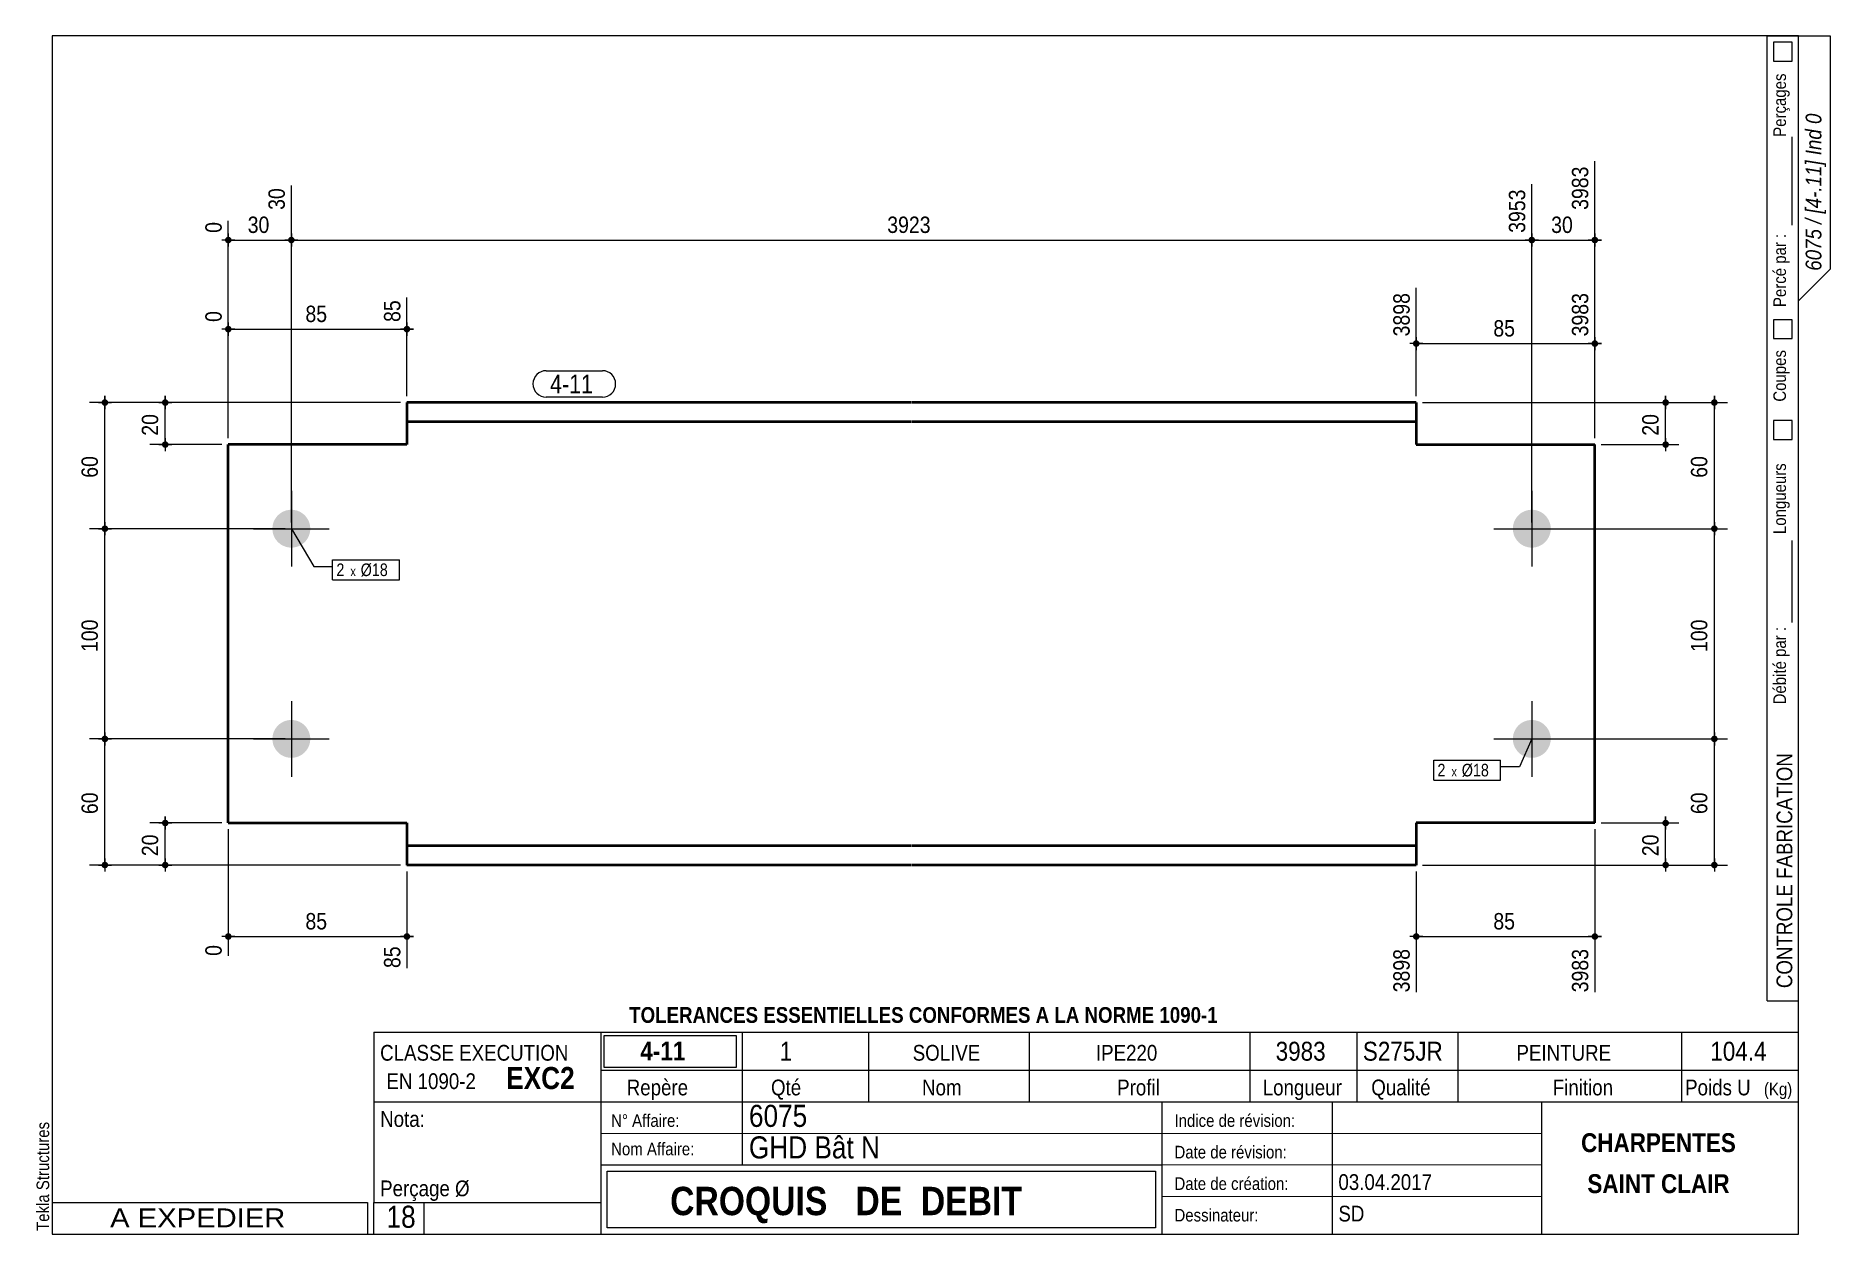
# Model space of a CAD drawing. Header units: millimetres. Extents: x 2 to 287, y 5 to 195.
import ezdxf

# ---------------------------------------------------------------- set-up
doc = ezdxf.new("R2010")
doc.units = ezdxf.units.MM
doc.linetypes.add('CACHE2', pattern=[1.190625, 0.79375, -0.396875])
for name, color, linetype, lineweight in [('Autre type objet', 1, 'Continuous', 0), ('Boulon', 7, 'Continuous', 0), ('Cache', 7, 'Continuous', 0), ('Cotation', 7, 'Continuous', 0), ('Désignation boulon', 3, 'Continuous', 0), ('Feuille dessin', 5, 'Continuous', 0), ('Piece', 2, 'Continuous', 0), ('Repère pièce', 3, 'Continuous', 0)]:
    doc.layers.add(name, color=color, linetype=linetype, lineweight=lineweight)
doc.styles.add('ARIAL', font='ARIAL.TTF')
doc.styles.add('ARIAL_BOLD', font='ARIALBD.TTF')
doc.styles.add('ARIAL_ITALIC', font='ARIALI.TTF')
doc.styles.add('ARIAL_NARROW', font='ARIAL.TTF')
doc.styles.add('COMIC_SANS_MS', font='COMIC.TTF')

# ---------------------------------------------------------------- blocks, each defined once
blk = doc.blocks.new('*A1')
at = {"layer": 'Boulon'}
for points in [[(236.68, 116.93), (236.68, 117), (236.69, 117.08), (236.69, 117.15), (236.7, 117.22), (236.71, 117.3), (236.72, 117.37), (236.74, 117.44), (236.75, 117.51), (236.77, 117.59), (236.79, 117.66), (236.81, 117.73), (236.83, 117.8), (236.85, 117.87), (236.88, 117.94), (236.91, 118.01), (236.94, 118.07), (236.97, 118.14), (237, 118.21), (237.03, 118.27), (237.07, 118.34), (237.11, 118.4), (237.15, 118.46), (237.19, 118.52), (237.23, 118.58), (237.27, 118.64), (237.31, 118.7), (237.36, 118.76), (237.41, 118.82), (237.46, 118.87), (237.51, 118.93), (237.56, 118.98), (237.61, 119.03), (237.66, 119.08), (237.72, 119.13), (237.78, 119.18), (237.83, 119.22), (237.89, 119.27), (237.95, 119.31), (238.01, 119.35), (238.07, 119.39), (238.14, 119.43), (238.2, 119.47), (238.27, 119.5), (238.33, 119.54), (238.4, 119.57), (238.46, 119.6), (238.53, 119.63), (238.6, 119.66), (238.67, 119.68), (238.74, 119.71), (238.81, 119.73), (238.88, 119.75), (238.95, 119.77), (239.02, 119.78), (239.09, 119.8), (239.17, 119.81), (239.24, 119.82), (239.31, 119.83), (239.39, 119.84), (239.46, 119.85), (239.53, 119.85), (239.61, 119.86), (239.68, 119.86), (239.75, 119.86), (239.83, 119.85), (239.9, 119.85), (239.97, 119.84), (240.05, 119.83), (240.12, 119.82), (240.19, 119.81), (240.26, 119.8), (240.34, 119.78), (240.41, 119.77), (240.48, 119.75), (240.55, 119.73), (240.62, 119.71), (240.69, 119.68), (240.76, 119.66), (240.83, 119.63), (240.9, 119.6), (240.96, 119.57), (241.03, 119.54), (241.09, 119.5), (241.16, 119.47), (241.22, 119.43), (241.28, 119.39), (241.35, 119.35), (241.41, 119.31), (241.47, 119.27), (241.53, 119.22), (241.58, 119.18), (241.64, 119.13), (241.69, 119.08), (241.75, 119.03), (241.8, 118.98), (241.85, 118.93), (241.9, 118.87), (241.95, 118.82), (242, 118.76), (242.04, 118.7), (242.09, 118.64), (242.13, 118.58), (242.17, 118.52), (242.21, 118.46), (242.25, 118.4), (242.29, 118.34), (242.33, 118.27), (242.36, 118.21), (242.39, 118.14), (242.42, 118.07), (242.45, 118.01), (242.48, 117.94), (242.5, 117.87), (242.53, 117.8), (242.55, 117.73), (242.57, 117.66), (242.59, 117.59), (242.61, 117.51), (242.62, 117.44), (242.64, 117.37), (242.65, 117.3), (242.66, 117.22), (242.67, 117.15), (242.67, 117.08), (242.68, 117), (242.68, 116.93), (242.68, 116.86), (242.68, 116.78), (242.68, 116.71), (242.67, 116.64), (242.67, 116.56), (242.66, 116.49), (242.65, 116.42), (242.64, 116.34), (242.62, 116.27), (242.61, 116.2), (242.59, 116.13), (242.57, 116.06), (242.55, 115.99), (242.53, 115.92), (242.5, 115.85), (242.48, 115.78), (242.45, 115.71), (242.42, 115.64), (242.39, 115.57), (242.36, 115.51), (242.33, 115.44), (242.29, 115.38), (242.25, 115.31), (242.21, 115.25), (242.17, 115.19), (242.13, 115.13), (242.09, 115.07), (242.04, 115.01), (242, 114.95), (241.95, 114.9), (241.9, 114.84), (241.85, 114.79), (241.8, 114.74), (241.75, 114.68), (241.69, 114.63), (241.64, 114.59), (241.58, 114.54), (241.53, 114.49), (241.47, 114.45), (241.41, 114.4), (241.35, 114.36), (241.28, 114.32), (241.22, 114.28), (241.16, 114.25), (241.09, 114.21), (241.03, 114.18), (240.96, 114.15), (240.9, 114.11), (240.83, 114.09), (240.76, 114.06), (240.69, 114.03), (240.62, 114.01), (240.55, 113.99), (240.48, 113.97), (240.41, 113.95), (240.34, 113.93), (240.26, 113.91), (240.19, 113.9), (240.12, 113.89), (240.05, 113.88), (239.97, 113.87), (239.9, 113.87), (239.83, 113.86), (239.75, 113.86), (239.68, 113.86), (239.61, 113.86), (239.53, 113.86), (239.46, 113.87), (239.39, 113.87), (239.31, 113.88), (239.24, 113.89), (239.17, 113.9), (239.09, 113.91), (239.02, 113.93), (238.95, 113.95), (238.88, 113.97), (238.81, 113.99), (238.74, 114.01), (238.67, 114.03), (238.6, 114.06), (238.53, 114.09), (238.46, 114.11), (238.4, 114.15), (238.33, 114.18), (238.27, 114.21), (238.2, 114.25), (238.14, 114.28), (238.07, 114.32), (238.01, 114.36), (237.95, 114.4), (237.89, 114.45), (237.83, 114.49), (237.78, 114.54), (237.72, 114.59), (237.66, 114.63), (237.61, 114.68), (237.56, 114.74), (237.51, 114.79), (237.46, 114.84), (237.41, 114.9), (237.36, 114.95), (237.31, 115.01), (237.27, 115.07), (237.23, 115.13), (237.19, 115.19), (237.15, 115.25), (237.11, 115.31), (237.07, 115.38), (237.03, 115.44), (237, 115.51), (236.97, 115.57), (236.94, 115.64), (236.91, 115.71), (236.88, 115.78), (236.85, 115.85), (236.83, 115.92), (236.81, 115.99), (236.79, 116.06), (236.77, 116.13), (236.75, 116.2), (236.74, 116.27), (236.72, 116.34), (236.71, 116.42), (236.7, 116.49), (236.69, 116.56), (236.69, 116.64), (236.68, 116.71), (236.68, 116.78), (236.68, 116.86)], [(236.68, 83.6), (236.68, 83.67), (236.69, 83.74), (236.69, 83.82), (236.7, 83.89), (236.71, 83.96), (236.72, 84.04), (236.74, 84.11), (236.75, 84.18), (236.77, 84.25), (236.79, 84.32), (236.81, 84.39), (236.83, 84.46), (236.85, 84.53), (236.88, 84.6), (236.91, 84.67), (236.94, 84.74), (236.97, 84.81), (237, 84.87), (237.03, 84.94), (237.07, 85), (237.11, 85.07), (237.15, 85.13), (237.19, 85.19), (237.23, 85.25), (237.27, 85.31), (237.31, 85.37), (237.36, 85.43), (237.41, 85.48), (237.46, 85.54), (237.51, 85.59), (237.56, 85.65), (237.61, 85.7), (237.66, 85.75), (237.72, 85.8), (237.78, 85.84), (237.83, 85.89), (237.89, 85.93), (237.95, 85.98), (238.01, 86.02), (238.07, 86.06), (238.14, 86.1), (238.2, 86.13), (238.27, 86.17), (238.33, 86.2), (238.4, 86.24), (238.46, 86.27), (238.53, 86.3), (238.6, 86.32), (238.67, 86.35), (238.74, 86.37), (238.81, 86.39), (238.88, 86.42), (238.95, 86.43), (239.02, 86.45), (239.09, 86.47), (239.17, 86.48), (239.24, 86.49), (239.31, 86.5), (239.39, 86.51), (239.46, 86.52), (239.53, 86.52), (239.61, 86.52), (239.68, 86.52), (239.75, 86.52), (239.83, 86.52), (239.9, 86.52), (239.97, 86.51), (240.05, 86.5), (240.12, 86.49), (240.19, 86.48), (240.26, 86.47), (240.34, 86.45), (240.41, 86.43), (240.48, 86.42), (240.55, 86.39), (240.62, 86.37), (240.69, 86.35), (240.76, 86.32), (240.83, 86.3), (240.9, 86.27), (240.96, 86.24), (241.03, 86.2), (241.09, 86.17), (241.16, 86.13), (241.22, 86.1), (241.28, 86.06), (241.35, 86.02), (241.41, 85.98), (241.47, 85.93), (241.53, 85.89), (241.58, 85.84), (241.64, 85.8), (241.69, 85.75), (241.75, 85.7), (241.8, 85.65), (241.85, 85.59), (241.9, 85.54), (241.95, 85.48), (242, 85.43), (242.04, 85.37), (242.09, 85.31), (242.13, 85.25), (242.17, 85.19), (242.21, 85.13), (242.25, 85.07), (242.29, 85), (242.33, 84.94), (242.36, 84.87), (242.39, 84.81), (242.42, 84.74), (242.45, 84.67), (242.48, 84.6), (242.5, 84.53), (242.53, 84.46), (242.55, 84.39), (242.57, 84.32), (242.59, 84.25), (242.61, 84.18), (242.62, 84.11), (242.64, 84.04), (242.65, 83.96), (242.66, 83.89), (242.67, 83.82), (242.67, 83.74), (242.68, 83.67), (242.68, 83.6), (242.68, 83.52), (242.68, 83.45), (242.68, 83.38), (242.67, 83.3), (242.67, 83.23), (242.66, 83.16), (242.65, 83.08), (242.64, 83.01), (242.62, 82.94), (242.61, 82.87), (242.59, 82.79), (242.57, 82.72), (242.55, 82.65), (242.53, 82.58), (242.5, 82.51), (242.48, 82.44), (242.45, 82.38), (242.42, 82.31), (242.39, 82.24), (242.36, 82.17), (242.33, 82.11), (242.29, 82.05), (242.25, 81.98), (242.21, 81.92), (242.17, 81.86), (242.13, 81.8), (242.09, 81.74), (242.04, 81.68), (242, 81.62), (241.95, 81.56), (241.9, 81.51), (241.85, 81.46), (241.8, 81.4), (241.75, 81.35), (241.69, 81.3), (241.64, 81.25), (241.58, 81.2), (241.53, 81.16), (241.47, 81.11), (241.41, 81.07), (241.35, 81.03), (241.28, 80.99), (241.22, 80.95), (241.16, 80.91), (241.09, 80.88), (241.03, 80.84), (240.96, 80.81), (240.9, 80.78), (240.83, 80.75), (240.76, 80.72), (240.69, 80.7), (240.62, 80.68), (240.55, 80.65), (240.48, 80.63), (240.41, 80.61), (240.34, 80.6), (240.26, 80.58), (240.19, 80.57), (240.12, 80.56), (240.05, 80.55), (239.97, 80.54), (239.9, 80.53), (239.83, 80.53), (239.75, 80.52), (239.68, 80.52), (239.61, 80.52), (239.53, 80.53), (239.46, 80.53), (239.39, 80.54), (239.31, 80.55), (239.24, 80.56), (239.17, 80.57), (239.09, 80.58), (239.02, 80.6), (238.95, 80.61), (238.88, 80.63), (238.81, 80.65), (238.74, 80.68), (238.67, 80.7), (238.6, 80.72), (238.53, 80.75), (238.46, 80.78), (238.4, 80.81), (238.33, 80.84), (238.27, 80.88), (238.2, 80.91), (238.14, 80.95), (238.07, 80.99), (238.01, 81.03), (237.95, 81.07), (237.89, 81.11), (237.83, 81.16), (237.78, 81.2), (237.72, 81.25), (237.66, 81.3), (237.61, 81.35), (237.56, 81.4), (237.51, 81.46), (237.46, 81.51), (237.41, 81.56), (237.36, 81.62), (237.31, 81.68), (237.27, 81.74), (237.23, 81.8), (237.19, 81.86), (237.15, 81.92), (237.11, 81.98), (237.07, 82.05), (237.03, 82.11), (237, 82.17), (236.97, 82.24), (236.94, 82.31), (236.91, 82.38), (236.88, 82.44), (236.85, 82.51), (236.83, 82.58), (236.81, 82.65), (236.79, 82.72), (236.77, 82.79), (236.75, 82.87), (236.74, 82.94), (236.72, 83.01), (236.71, 83.08), (236.7, 83.16), (236.69, 83.23), (236.69, 83.3), (236.68, 83.38), (236.68, 83.45), (236.68, 83.52)]]:
    blk.add_hatch(color=256, dxfattribs=at).paths.add_polyline_path(points, flags=17)
at = {"layer": 'Boulon', "linetype": 'Continuous', "lineweight": 0}
for p, q in [((239.68, 122.86), (239.68, 110.86)), ((233.68, 116.86), (245.68, 116.86)), ((239.68, 89.52), (239.68, 77.52)), ((233.68, 83.52), (245.68, 83.52))]:
    blk.add_line(p, q, dxfattribs=at)
blk = doc.blocks.new('*A2')
at = {"layer": 'Boulon'}
for points in [[(39.92, 116.93), (39.92, 117), (39.92, 117.08), (39.93, 117.15), (39.94, 117.22), (39.95, 117.3), (39.96, 117.37), (39.97, 117.44), (39.99, 117.51), (40.01, 117.59), (40.02, 117.66), (40.04, 117.73), (40.07, 117.8), (40.09, 117.87), (40.12, 117.94), (40.14, 118.01), (40.17, 118.07), (40.2, 118.14), (40.24, 118.21), (40.27, 118.27), (40.31, 118.34), (40.34, 118.4), (40.38, 118.46), (40.42, 118.52), (40.46, 118.58), (40.51, 118.64), (40.55, 118.7), (40.6, 118.76), (40.64, 118.82), (40.69, 118.87), (40.74, 118.93), (40.79, 118.98), (40.85, 119.03), (40.9, 119.08), (40.96, 119.13), (41.01, 119.18), (41.07, 119.22), (41.13, 119.27), (41.19, 119.31), (41.25, 119.35), (41.31, 119.39), (41.37, 119.43), (41.44, 119.47), (41.5, 119.5), (41.57, 119.54), (41.63, 119.57), (41.7, 119.6), (41.77, 119.63), (41.84, 119.66), (41.9, 119.68), (41.97, 119.71), (42.04, 119.73), (42.12, 119.75), (42.19, 119.77), (42.26, 119.78), (42.33, 119.8), (42.4, 119.81), (42.48, 119.82), (42.55, 119.83), (42.62, 119.84), (42.69, 119.85), (42.77, 119.85), (42.84, 119.86), (42.92, 119.86), (42.99, 119.86), (43.06, 119.85), (43.14, 119.85), (43.21, 119.84), (43.28, 119.83), (43.36, 119.82), (43.43, 119.81), (43.5, 119.8), (43.57, 119.78), (43.64, 119.77), (43.72, 119.75), (43.79, 119.73), (43.86, 119.71), (43.93, 119.68), (44, 119.66), (44.06, 119.63), (44.13, 119.6), (44.2, 119.57), (44.26, 119.54), (44.33, 119.5), (44.39, 119.47), (44.46, 119.43), (44.52, 119.39), (44.58, 119.35), (44.64, 119.31), (44.7, 119.27), (44.76, 119.22), (44.82, 119.18), (44.87, 119.13), (44.93, 119.08), (44.98, 119.03), (45.04, 118.98), (45.09, 118.93), (45.14, 118.87), (45.19, 118.82), (45.23, 118.76), (45.28, 118.7), (45.33, 118.64), (45.37, 118.58), (45.41, 118.52), (45.45, 118.46), (45.49, 118.4), (45.53, 118.34), (45.56, 118.27), (45.6, 118.21), (45.63, 118.14), (45.66, 118.07), (45.69, 118.01), (45.71, 117.94), (45.74, 117.87), (45.76, 117.8), (45.79, 117.73), (45.81, 117.66), (45.83, 117.59), (45.84, 117.51), (45.86, 117.44), (45.87, 117.37), (45.88, 117.3), (45.89, 117.22), (45.9, 117.15), (45.91, 117.08), (45.91, 117), (45.91, 116.93), (45.92, 116.86), (45.91, 116.78), (45.91, 116.71), (45.91, 116.64), (45.9, 116.56), (45.89, 116.49), (45.88, 116.42), (45.87, 116.34), (45.86, 116.27), (45.84, 116.2), (45.83, 116.13), (45.81, 116.06), (45.79, 115.99), (45.76, 115.92), (45.74, 115.85), (45.71, 115.78), (45.69, 115.71), (45.66, 115.64), (45.63, 115.57), (45.6, 115.51), (45.56, 115.44), (45.53, 115.38), (45.49, 115.31), (45.45, 115.25), (45.41, 115.19), (45.37, 115.13), (45.33, 115.07), (45.28, 115.01), (45.23, 114.95), (45.19, 114.9), (45.14, 114.84), (45.09, 114.79), (45.04, 114.74), (44.98, 114.68), (44.93, 114.63), (44.87, 114.59), (44.82, 114.54), (44.76, 114.49), (44.7, 114.45), (44.64, 114.4), (44.58, 114.36), (44.52, 114.32), (44.46, 114.28), (44.39, 114.25), (44.33, 114.21), (44.26, 114.18), (44.2, 114.15), (44.13, 114.11), (44.06, 114.09), (44, 114.06), (43.93, 114.03), (43.86, 114.01), (43.79, 113.99), (43.72, 113.97), (43.64, 113.95), (43.57, 113.93), (43.5, 113.91), (43.43, 113.9), (43.36, 113.89), (43.28, 113.88), (43.21, 113.87), (43.14, 113.87), (43.06, 113.86), (42.99, 113.86), (42.92, 113.86), (42.84, 113.86), (42.77, 113.86), (42.69, 113.87), (42.62, 113.87), (42.55, 113.88), (42.48, 113.89), (42.4, 113.9), (42.33, 113.91), (42.26, 113.93), (42.19, 113.95), (42.12, 113.97), (42.04, 113.99), (41.97, 114.01), (41.9, 114.03), (41.84, 114.06), (41.77, 114.09), (41.7, 114.11), (41.63, 114.15), (41.57, 114.18), (41.5, 114.21), (41.44, 114.25), (41.37, 114.28), (41.31, 114.32), (41.25, 114.36), (41.19, 114.4), (41.13, 114.45), (41.07, 114.49), (41.01, 114.54), (40.96, 114.59), (40.9, 114.63), (40.85, 114.68), (40.79, 114.74), (40.74, 114.79), (40.69, 114.84), (40.64, 114.9), (40.6, 114.95), (40.55, 115.01), (40.51, 115.07), (40.46, 115.13), (40.42, 115.19), (40.38, 115.25), (40.34, 115.31), (40.31, 115.38), (40.27, 115.44), (40.24, 115.51), (40.2, 115.57), (40.17, 115.64), (40.14, 115.71), (40.12, 115.78), (40.09, 115.85), (40.07, 115.92), (40.04, 115.99), (40.02, 116.06), (40.01, 116.13), (39.99, 116.2), (39.97, 116.27), (39.96, 116.34), (39.95, 116.42), (39.94, 116.49), (39.93, 116.56), (39.92, 116.64), (39.92, 116.71), (39.92, 116.78), (39.92, 116.86)], [(39.92, 83.6), (39.92, 83.67), (39.92, 83.74), (39.93, 83.82), (39.94, 83.89), (39.95, 83.96), (39.96, 84.04), (39.97, 84.11), (39.99, 84.18), (40.01, 84.25), (40.02, 84.32), (40.04, 84.39), (40.07, 84.46), (40.09, 84.53), (40.12, 84.6), (40.14, 84.67), (40.17, 84.74), (40.2, 84.81), (40.24, 84.87), (40.27, 84.94), (40.31, 85), (40.34, 85.07), (40.38, 85.13), (40.42, 85.19), (40.46, 85.25), (40.51, 85.31), (40.55, 85.37), (40.6, 85.43), (40.64, 85.48), (40.69, 85.54), (40.74, 85.59), (40.79, 85.65), (40.85, 85.7), (40.9, 85.75), (40.96, 85.8), (41.01, 85.84), (41.07, 85.89), (41.13, 85.93), (41.19, 85.98), (41.25, 86.02), (41.31, 86.06), (41.37, 86.1), (41.44, 86.13), (41.5, 86.17), (41.57, 86.2), (41.63, 86.24), (41.7, 86.27), (41.77, 86.3), (41.84, 86.32), (41.9, 86.35), (41.97, 86.37), (42.04, 86.39), (42.12, 86.42), (42.19, 86.43), (42.26, 86.45), (42.33, 86.47), (42.4, 86.48), (42.48, 86.49), (42.55, 86.5), (42.62, 86.51), (42.69, 86.52), (42.77, 86.52), (42.84, 86.52), (42.92, 86.52), (42.99, 86.52), (43.06, 86.52), (43.14, 86.52), (43.21, 86.51), (43.28, 86.5), (43.36, 86.49), (43.43, 86.48), (43.5, 86.47), (43.57, 86.45), (43.64, 86.43), (43.72, 86.42), (43.79, 86.39), (43.86, 86.37), (43.93, 86.35), (44, 86.32), (44.06, 86.3), (44.13, 86.27), (44.2, 86.24), (44.26, 86.2), (44.33, 86.17), (44.39, 86.13), (44.46, 86.1), (44.52, 86.06), (44.58, 86.02), (44.64, 85.98), (44.7, 85.93), (44.76, 85.89), (44.82, 85.84), (44.87, 85.8), (44.93, 85.75), (44.98, 85.7), (45.04, 85.65), (45.09, 85.59), (45.14, 85.54), (45.19, 85.48), (45.23, 85.43), (45.28, 85.37), (45.33, 85.31), (45.37, 85.25), (45.41, 85.19), (45.45, 85.13), (45.49, 85.07), (45.53, 85), (45.56, 84.94), (45.6, 84.87), (45.63, 84.81), (45.66, 84.74), (45.69, 84.67), (45.71, 84.6), (45.74, 84.53), (45.76, 84.46), (45.79, 84.39), (45.81, 84.32), (45.83, 84.25), (45.84, 84.18), (45.86, 84.11), (45.87, 84.04), (45.88, 83.96), (45.89, 83.89), (45.9, 83.82), (45.91, 83.74), (45.91, 83.67), (45.91, 83.6), (45.92, 83.52), (45.91, 83.45), (45.91, 83.38), (45.91, 83.3), (45.9, 83.23), (45.89, 83.16), (45.88, 83.08), (45.87, 83.01), (45.86, 82.94), (45.84, 82.87), (45.83, 82.79), (45.81, 82.72), (45.79, 82.65), (45.76, 82.58), (45.74, 82.51), (45.71, 82.44), (45.69, 82.38), (45.66, 82.31), (45.63, 82.24), (45.6, 82.17), (45.56, 82.11), (45.53, 82.05), (45.49, 81.98), (45.45, 81.92), (45.41, 81.86), (45.37, 81.8), (45.33, 81.74), (45.28, 81.68), (45.23, 81.62), (45.19, 81.56), (45.14, 81.51), (45.09, 81.46), (45.04, 81.4), (44.98, 81.35), (44.93, 81.3), (44.87, 81.25), (44.82, 81.2), (44.76, 81.16), (44.7, 81.11), (44.64, 81.07), (44.58, 81.03), (44.52, 80.99), (44.46, 80.95), (44.39, 80.91), (44.33, 80.88), (44.26, 80.84), (44.2, 80.81), (44.13, 80.78), (44.06, 80.75), (44, 80.72), (43.93, 80.7), (43.86, 80.68), (43.79, 80.65), (43.72, 80.63), (43.64, 80.61), (43.57, 80.6), (43.5, 80.58), (43.43, 80.57), (43.36, 80.56), (43.28, 80.55), (43.21, 80.54), (43.14, 80.53), (43.06, 80.53), (42.99, 80.52), (42.92, 80.52), (42.84, 80.52), (42.77, 80.53), (42.69, 80.53), (42.62, 80.54), (42.55, 80.55), (42.48, 80.56), (42.4, 80.57), (42.33, 80.58), (42.26, 80.6), (42.19, 80.61), (42.12, 80.63), (42.04, 80.65), (41.97, 80.68), (41.9, 80.7), (41.84, 80.72), (41.77, 80.75), (41.7, 80.78), (41.63, 80.81), (41.57, 80.84), (41.5, 80.88), (41.44, 80.91), (41.37, 80.95), (41.31, 80.99), (41.25, 81.03), (41.19, 81.07), (41.13, 81.11), (41.07, 81.16), (41.01, 81.2), (40.96, 81.25), (40.9, 81.3), (40.85, 81.35), (40.79, 81.4), (40.74, 81.46), (40.69, 81.51), (40.64, 81.56), (40.6, 81.62), (40.55, 81.68), (40.51, 81.74), (40.46, 81.8), (40.42, 81.86), (40.38, 81.92), (40.34, 81.98), (40.31, 82.05), (40.27, 82.11), (40.24, 82.17), (40.2, 82.24), (40.17, 82.31), (40.14, 82.38), (40.12, 82.44), (40.09, 82.51), (40.07, 82.58), (40.04, 82.65), (40.02, 82.72), (40.01, 82.79), (39.99, 82.87), (39.97, 82.94), (39.96, 83.01), (39.95, 83.08), (39.94, 83.16), (39.93, 83.23), (39.92, 83.3), (39.92, 83.38), (39.92, 83.45), (39.92, 83.52)]]:
    blk.add_hatch(color=256, dxfattribs=at).paths.add_polyline_path(points, flags=17)
at = {"layer": 'Boulon', "linetype": 'Continuous', "lineweight": 0}
for p, q in [((42.92, 122.86), (42.92, 110.86)), ((36.92, 116.86), (48.92, 116.86)), ((42.92, 89.52), (42.92, 77.52)), ((36.92, 83.52), (48.92, 83.52))]:
    blk.add_line(p, q, dxfattribs=at)
blk = doc.blocks.new('*A3')
at = {"layer": 'Cache', "color": 7, "linetype": 'CACHE2', "lineweight": 20}
blk.add_line((249.679859, 70.190429), (249.679859, 130.190429), dxfattribs=at)
at = {"layer": 'Piece', "color": 2, "linetype": 'Continuous', "lineweight": 40}
for p, q in [((61.246412, 136.857096), (61.246412, 133.79043)), ((141.246412, 136.857096), (61.246412, 136.857096)), ((221.346412, 136.857096), (141.346412, 136.857096)), ((221.346412, 136.857096), (221.346412, 133.79043)), ((141.246412, 133.79043), (61.246412, 133.79043)), ((61.246412, 133.79043), (61.246412, 130.190429)), ((221.346412, 133.79043), (141.346412, 133.79043)), ((221.346412, 133.79043), (221.346412, 130.190429)), ((61.246412, 130.190429), (32.914223, 130.190429)), ((32.914223, 70.190429), (32.914223, 130.190429)), ((221.346412, 130.190429), (249.679859, 130.190429)), ((249.679745, 70.190429), (249.679745, 130.190429)), ((32.914223, 70.190429), (61.246412, 70.190429)), ((61.246412, 70.190429), (61.246412, 63.523763)), ((221.346412, 70.190429), (221.346412, 63.523763)), ((249.679859, 70.190429), (221.346412, 70.190429)), ((141.246412, 66.590429), (61.246412, 66.590429)), ((221.346412, 66.590429), (141.346412, 66.590429)), ((141.246412, 63.523763), (61.246412, 63.523763)), ((221.346412, 63.523763), (141.346412, 63.523763))]:
    blk.add_line(p, q, dxfattribs=at)
blk = doc.blocks.new('*A4')
at = {"layer": 'Feuille dessin', "linetype": 'Continuous', "lineweight": 0}
for p, q in [((282, 195), (5, 195)), ((5, 195), (5, 5)), ((282, 5), (282, 195)), ((5, 5), (282, 5))]:
    blk.add_line(p, q, dxfattribs=at)
at = {"layer": 'Feuille dessin', "style": 'ARIAL', "width": 0.85}
blk.add_text('Tekla Structures', height=2, rotation=90, dxfattribs=at).set_placement((4.5, 5.5))
blk = doc.blocks.new('*A5')
at = {"layer": 'Autre type objet', "linetype": 'Continuous', "lineweight": 0}
for p, q in [((277, 42), (277, 195)), ((277, 195), (287, 195)), ((278, 194), (278, 191)), ((281, 194), (278, 194)), ((281, 191), (281, 194)), ((282, 42), (282, 195)), ((287, 195), (287, 158)), ((278, 191), (281, 191)), ((281, 165), (281, 179)), ((287, 158), (282, 153)), ((278, 150), (278, 147)), ((281, 150), (278, 150)), ((281, 147), (281, 150)), ((278, 147), (281, 147)), ((278, 134), (278, 131)), ((281, 134), (278, 134)), ((281, 131), (281, 134)), ((278, 131), (281, 131)), ((281, 102), (281, 115)), ((277, 42), (282, 42))]:
    blk.add_line(p, q, dxfattribs=at)
at = {"layer": 'Autre type objet', "width": 0.85}
for s, height, style, p in [('Perçages', 2, 'ARIAL', (280, 179)), ('6075 / [4-.11] Ind 0', 2.5, 'ARIAL_ITALIC', (285.619109, 157.760245)), ('Percé par :', 2, 'ARIAL', (280, 152)), ('Coupes', 2, 'ARIAL', (280, 137)), ('Longueurs', 2, 'ARIAL', (280, 116)), ('Débité par :', 2, 'ARIAL', (280, 89)), ('CONTROLE FABRICATION', 2.5, 'ARIAL', (281, 44))]:
    blk.add_text(s, height=height, rotation=90, dxfattribs=dict(at, style=style)).set_placement(p)
blk = doc.blocks.new('*A6')
at = {"layer": 'Autre type objet', "linetype": 'Continuous', "lineweight": 0}
for p, q in [((56, 37), (92, 37)), ((56, 37), (56, 10)), ((92, 37), (92, 10)), ((56, 26), (92, 26)), ((56, 10), (92, 10)), ((56, 5), (56, 10)), ((64, 5), (64, 10)), ((56, 5), (64, 5))]:
    blk.add_line(p, q, dxfattribs=at)
at = {"layer": 'Autre type objet', "width": 0.85}
for s, height, style, p in [('CLASSE EXECUTION', 2.5, 'ARIAL', (57, 32.5)), ('EXC2', 3.5, 'ARIAL_BOLD', (77, 28)), ('EN 1090-2', 2.5, 'ARIAL', (58, 28)), ('Nota:', 2.5, 'ARIAL', (57, 22)), ('Perçage Ø', 2.5, 'ARIAL', (57, 11)), ('18', 3.5, 'ARIAL_NARROW', (58.014234, 6))]:
    blk.add_text(s, height=height, dxfattribs=dict(at, style=style)).set_placement(p)
blk = doc.blocks.new('*A7')
at = {"layer": 'Autre type objet', "linetype": 'Continuous', "lineweight": 0}
for p, q in [((92, 37), (282, 37)), ((92, 37), (92, 31)), ((114.5, 31), (114.5, 37)), ((134.5, 31), (134.5, 37)), ((160, 31), (160, 37)), ((195, 31), (195, 37)), ((212, 31), (212, 37)), ((228, 31), (228, 37)), ((263.5, 31), (263.5, 37)), ((282, 31), (282, 37)), ((92.51953, 36.5), (113.5, 36.5)), ((92.51953, 31.394341), (92.51953, 36.5)), ((113.5, 36.5), (113.5, 31.394341)), ((113.5, 31.394341), (92.51953, 31.394341)), ((92, 31), (282, 31)), ((92, 31), (92, 5)), ((114.5, 16), (114.5, 31)), ((134.5, 26), (134.5, 31)), ((160, 26), (160, 31)), ((195, 26), (195, 31)), ((212, 26), (212, 31)), ((228, 26), (228, 31)), ((263.5, 26), (263.5, 31)), ((282, 5), (282, 31)), ((92, 26), (282, 26)), ((181, 26), (181, 5)), ((208, 26), (208, 5)), ((241.262466, 5), (241.262466, 26)), ((92, 21), (241.327069, 20.935451)), ((92, 16), (181, 16)), ((93, 15), (180, 15)), ((93, 6), (93, 15)), ((180, 15), (180, 6)), ((181, 16), (241.297815, 16.021151)), ((181, 11), (241.217807, 10.969512)), ((180, 6), (93, 6)), ((92, 5), (282, 5))]:
    blk.add_line(p, q, dxfattribs=at)
at = {"layer": 'Autre type objet', "width": 0.85}
for s, height, style, p in [('TOLERANCES ESSENTIELLES CONFORMES A LA NORME 1090-1', 2.5, 'ARIAL_BOLD', (96.5, 38.5)), ('4-11', 3, 'ARIAL_BOLD', (98.285724, 32.540141)), ('1', 3, 'ARIAL', (120.389893, 32.5)), ('SOLIVE', 2.5, 'ARIAL', (141.474609, 32.5)), ('IPE220', 2.5, 'ARIAL', (170.538574, 32.5)), ('3983', 3, 'ARIAL', (199.053223, 32.5)), ('S275JR', 3, 'ARIAL', (212.880127, 32.5)), ('PEINTURE', 2.5, 'ARIAL', (237.24646, 32.5)), ('104.4', 3, 'ARIAL', (267.997314, 32.5)), ('Repère', 2.5, 'ARIAL', (96.112978, 27)), ('Qté', 2.5, 'ARIAL', (119, 27)), ('Nom', 2.5, 'ARIAL', (142.961426, 27)), ('Profil', 2.5, 'ARIAL', (173.903564, 27)), ('Longueur', 2.5, 'ARIAL', (197, 27)), ('Qualité', 2.5, 'ARIAL', (214.218018, 27)), ('Finition', 2.5, 'ARIAL', (243, 27)), ('Poids U', 2.5, 'ARIAL', (264, 27)), ('(Kg)', 2, 'ARIAL', (276.5, 27)), ('N° Affaire:', 2, 'ARIAL', (93.640566, 22)), ('6075', 3.5, 'ARIAL', (115.5, 22)), ('Indice de révision:', 2, 'ARIAL', (183, 22)), ('GHD Bât N', 3.5, 'ARIAL', (115.5, 17)), ('CHARPENTES', 3, 'ARIAL_BOLD', (247.5, 18)), ('Nom Affaire:', 2, 'ARIAL', (93.640566, 17.5)), ('Date de révision:', 2, 'ARIAL', (183, 17)), ('03.04.2017', 2.5, 'ARIAL', (209, 12)), ('SAINT CLAIR', 3, 'ARIAL_BOLD', (248.5, 11.5)), ('CROQUIS   DE  DEBIT', 4.5, 'ARIAL_BOLD', (103, 8)), ('Date de création:', 2, 'ARIAL', (183, 12)), ('Dessinateur:', 2, 'ARIAL', (183, 7)), ('SD', 2.5, 'ARIAL', (209, 7))]:
    blk.add_text(s, height=height, dxfattribs=dict(at, style=style)).set_placement(p)
blk = doc.blocks.new('*A8')
at = {"layer": 'Autre type objet', "linetype": 'Continuous', "lineweight": 0}
for p, q in [((5, 10), (55, 10)), ((5, 10), (5, 5)), ((55, 10), (55, 5)), ((5, 5), (55, 5))]:
    blk.add_line(p, q, dxfattribs=at)
at = {"layer": 'Autre type objet', "style": 'ARIAL', "width": 1.105}
blk.add_text('A EXPEDIER', height=3, dxfattribs=at).set_placement((14.169647, 6.073465))
blk = doc.blocks.new('*A9')
at = {"layer": 'Cotation'}
for points in [[(13.31, 83), (13.29, 83.01), (13.26, 83.01), (13.24, 83.01), (13.21, 83.02), (13.19, 83.03), (13.16, 83.03), (13.14, 83.04), (13.12, 83.05), (13.09, 83.07), (13.07, 83.08), (13.05, 83.09), (13.03, 83.11), (13.01, 83.12), (12.99, 83.14), (12.97, 83.16), (12.95, 83.17), (12.94, 83.19), (12.92, 83.21), (12.91, 83.23), (12.89, 83.26), (12.88, 83.28), (12.87, 83.3), (12.86, 83.32), (12.85, 83.35), (12.84, 83.37), (12.83, 83.4), (12.83, 83.42), (12.82, 83.45), (12.82, 83.47), (12.82, 83.5), (12.82, 83.52), (12.82, 83.55), (12.82, 83.57), (12.82, 83.6), (12.83, 83.63), (12.83, 83.65), (12.84, 83.67), (12.85, 83.7), (12.86, 83.72), (12.87, 83.75), (12.88, 83.77), (12.89, 83.79), (12.91, 83.81), (12.92, 83.83), (12.94, 83.85), (12.95, 83.87), (12.97, 83.89), (12.99, 83.91), (13.01, 83.93), (13.03, 83.94), (13.05, 83.96), (13.07, 83.97), (13.09, 83.98), (13.12, 83.99), (13.14, 84), (13.16, 84.01), (13.19, 84.02), (13.21, 84.03), (13.24, 84.03), (13.26, 84.04), (13.29, 84.04), (13.31, 84.04), (13.34, 84.04), (13.36, 84.04), (13.39, 84.04), (13.41, 84.04), (13.44, 84.03), (13.46, 84.03), (13.49, 84.02), (13.51, 84.01), (13.54, 84), (13.56, 83.99), (13.58, 83.98), (13.61, 83.97), (13.63, 83.96), (13.65, 83.94), (13.67, 83.93), (13.69, 83.91), (13.71, 83.89), (13.72, 83.87), (13.74, 83.85), (13.76, 83.83), (13.77, 83.81), (13.78, 83.79), (13.8, 83.77), (13.81, 83.75), (13.82, 83.72), (13.83, 83.7), (13.84, 83.67), (13.84, 83.65), (13.85, 83.63), (13.85, 83.6), (13.86, 83.57), (13.86, 83.55), (13.86, 83.52), (13.86, 83.5), (13.86, 83.47), (13.85, 83.45), (13.85, 83.42), (13.84, 83.4), (13.84, 83.37), (13.83, 83.35), (13.82, 83.32), (13.81, 83.3), (13.8, 83.28), (13.78, 83.26), (13.77, 83.23), (13.76, 83.21), (13.74, 83.19), (13.72, 83.17), (13.71, 83.16), (13.69, 83.14), (13.67, 83.12), (13.65, 83.11), (13.63, 83.09), (13.61, 83.08), (13.58, 83.07), (13.56, 83.05), (13.54, 83.04), (13.51, 83.03), (13.49, 83.03), (13.46, 83.02), (13.44, 83.01), (13.41, 83.01), (13.39, 83.01), (13.36, 83), (13.34, 83)], [(13.31, 63), (13.29, 63.01), (13.26, 63.01), (13.24, 63.01), (13.21, 63.02), (13.19, 63.03), (13.16, 63.03), (13.14, 63.04), (13.12, 63.05), (13.09, 63.07), (13.07, 63.08), (13.05, 63.09), (13.03, 63.11), (13.01, 63.12), (12.99, 63.14), (12.97, 63.16), (12.95, 63.17), (12.94, 63.19), (12.92, 63.21), (12.91, 63.23), (12.89, 63.26), (12.88, 63.28), (12.87, 63.3), (12.86, 63.32), (12.85, 63.35), (12.84, 63.37), (12.83, 63.4), (12.83, 63.42), (12.82, 63.45), (12.82, 63.47), (12.82, 63.5), (12.82, 63.52), (12.82, 63.55), (12.82, 63.57), (12.82, 63.6), (12.83, 63.63), (12.83, 63.65), (12.84, 63.67), (12.85, 63.7), (12.86, 63.72), (12.87, 63.75), (12.88, 63.77), (12.89, 63.79), (12.91, 63.81), (12.92, 63.83), (12.94, 63.85), (12.95, 63.87), (12.97, 63.89), (12.99, 63.91), (13.01, 63.93), (13.03, 63.94), (13.05, 63.96), (13.07, 63.97), (13.09, 63.98), (13.12, 63.99), (13.14, 64), (13.16, 64.01), (13.19, 64.02), (13.21, 64.03), (13.24, 64.03), (13.26, 64.04), (13.29, 64.04), (13.31, 64.04), (13.34, 64.04), (13.36, 64.04), (13.39, 64.04), (13.41, 64.04), (13.44, 64.03), (13.46, 64.03), (13.49, 64.02), (13.51, 64.01), (13.54, 64), (13.56, 63.99), (13.58, 63.98), (13.61, 63.97), (13.63, 63.96), (13.65, 63.94), (13.67, 63.93), (13.69, 63.91), (13.71, 63.89), (13.72, 63.87), (13.74, 63.85), (13.76, 63.83), (13.77, 63.81), (13.78, 63.79), (13.8, 63.77), (13.81, 63.75), (13.82, 63.72), (13.83, 63.7), (13.84, 63.67), (13.84, 63.65), (13.85, 63.63), (13.85, 63.6), (13.86, 63.57), (13.86, 63.55), (13.86, 63.52), (13.86, 63.5), (13.86, 63.47), (13.85, 63.45), (13.85, 63.42), (13.84, 63.4), (13.84, 63.37), (13.83, 63.35), (13.82, 63.32), (13.81, 63.3), (13.8, 63.28), (13.78, 63.26), (13.77, 63.23), (13.76, 63.21), (13.74, 63.19), (13.72, 63.17), (13.71, 63.16), (13.69, 63.14), (13.67, 63.12), (13.65, 63.11), (13.63, 63.09), (13.61, 63.08), (13.58, 63.07), (13.56, 63.05), (13.54, 63.04), (13.51, 63.03), (13.49, 63.03), (13.46, 63.02), (13.44, 63.01), (13.41, 63.01), (13.39, 63.01), (13.36, 63), (13.34, 63)]]:
    blk.add_hatch(color=256, dxfattribs=at).paths.add_polyline_path(points, flags=17)
at = {"layer": 'Cotation', "linetype": 'Continuous', "lineweight": 0}
for p, q in [((41.92, 83.52), (10.92, 83.52)), ((12.3, 83.52), (14.38, 83.52)), ((13.34, 84.56), (13.34, 82.48)), ((13.34, 83.52), (13.34, 84.56)), ((13.34, 63.52), (13.34, 83.52)), ((60.25, 63.52), (10.92, 63.52)), ((12.3, 63.52), (14.38, 63.52)), ((13.34, 64.56), (13.34, 62.48)), ((13.34, 63.52), (13.34, 62.48))]:
    blk.add_line(p, q, dxfattribs=at)
at = {"layer": 'Cotation'}
for p in [(13.34, 83.52), (13.34, 63.52)]:
    blk.add_point(p, dxfattribs=at)
at = {"layer": 'Cotation', "style": 'ARIAL', "width": 0.85}
blk.add_text('60', height=2.6, rotation=90.0002, dxfattribs=at).set_placement((12.22, 71.6))
blk = doc.blocks.new('*A10')
at = {"layer": 'Cotation'}
for points in [[(13.31, 116.34), (13.29, 116.34), (13.26, 116.34), (13.24, 116.35), (13.21, 116.35), (13.19, 116.36), (13.16, 116.37), (13.14, 116.38), (13.12, 116.39), (13.09, 116.4), (13.07, 116.41), (13.05, 116.42), (13.03, 116.44), (13.01, 116.46), (12.99, 116.47), (12.97, 116.49), (12.95, 116.51), (12.94, 116.53), (12.92, 116.55), (12.91, 116.57), (12.89, 116.59), (12.88, 116.61), (12.87, 116.63), (12.86, 116.66), (12.85, 116.68), (12.84, 116.71), (12.83, 116.73), (12.83, 116.76), (12.82, 116.78), (12.82, 116.81), (12.82, 116.83), (12.82, 116.86), (12.82, 116.88), (12.82, 116.91), (12.82, 116.93), (12.83, 116.96), (12.83, 116.98), (12.84, 117.01), (12.85, 117.03), (12.86, 117.06), (12.87, 117.08), (12.88, 117.1), (12.89, 117.12), (12.91, 117.15), (12.92, 117.17), (12.94, 117.19), (12.95, 117.21), (12.97, 117.22), (12.99, 117.24), (13.01, 117.26), (13.03, 117.27), (13.05, 117.29), (13.07, 117.3), (13.09, 117.32), (13.12, 117.33), (13.14, 117.34), (13.16, 117.35), (13.19, 117.35), (13.21, 117.36), (13.24, 117.37), (13.26, 117.37), (13.29, 117.37), (13.31, 117.38), (13.34, 117.38), (13.36, 117.38), (13.39, 117.37), (13.41, 117.37), (13.44, 117.37), (13.46, 117.36), (13.49, 117.35), (13.51, 117.35), (13.54, 117.34), (13.56, 117.33), (13.58, 117.32), (13.61, 117.3), (13.63, 117.29), (13.65, 117.27), (13.67, 117.26), (13.69, 117.24), (13.71, 117.22), (13.72, 117.21), (13.74, 117.19), (13.76, 117.17), (13.77, 117.15), (13.78, 117.12), (13.8, 117.1), (13.81, 117.08), (13.82, 117.06), (13.83, 117.03), (13.84, 117.01), (13.84, 116.98), (13.85, 116.96), (13.85, 116.93), (13.86, 116.91), (13.86, 116.88), (13.86, 116.86), (13.86, 116.83), (13.86, 116.81), (13.85, 116.78), (13.85, 116.76), (13.84, 116.73), (13.84, 116.71), (13.83, 116.68), (13.82, 116.66), (13.81, 116.63), (13.8, 116.61), (13.78, 116.59), (13.77, 116.57), (13.76, 116.55), (13.74, 116.53), (13.72, 116.51), (13.71, 116.49), (13.69, 116.47), (13.67, 116.46), (13.65, 116.44), (13.63, 116.42), (13.61, 116.41), (13.58, 116.4), (13.56, 116.39), (13.54, 116.38), (13.51, 116.37), (13.49, 116.36), (13.46, 116.35), (13.44, 116.35), (13.41, 116.34), (13.39, 116.34), (13.36, 116.34), (13.34, 116.34)], [(13.31, 83), (13.29, 83.01), (13.26, 83.01), (13.24, 83.01), (13.21, 83.02), (13.19, 83.03), (13.16, 83.03), (13.14, 83.04), (13.12, 83.05), (13.09, 83.07), (13.07, 83.08), (13.05, 83.09), (13.03, 83.11), (13.01, 83.12), (12.99, 83.14), (12.97, 83.16), (12.95, 83.17), (12.94, 83.19), (12.92, 83.21), (12.91, 83.23), (12.89, 83.26), (12.88, 83.28), (12.87, 83.3), (12.86, 83.32), (12.85, 83.35), (12.84, 83.37), (12.83, 83.4), (12.83, 83.42), (12.82, 83.45), (12.82, 83.47), (12.82, 83.5), (12.82, 83.52), (12.82, 83.55), (12.82, 83.57), (12.82, 83.6), (12.83, 83.63), (12.83, 83.65), (12.84, 83.67), (12.85, 83.7), (12.86, 83.72), (12.87, 83.75), (12.88, 83.77), (12.89, 83.79), (12.91, 83.81), (12.92, 83.83), (12.94, 83.85), (12.95, 83.87), (12.97, 83.89), (12.99, 83.91), (13.01, 83.93), (13.03, 83.94), (13.05, 83.96), (13.07, 83.97), (13.09, 83.98), (13.12, 83.99), (13.14, 84), (13.16, 84.01), (13.19, 84.02), (13.21, 84.03), (13.24, 84.03), (13.26, 84.04), (13.29, 84.04), (13.31, 84.04), (13.34, 84.04), (13.36, 84.04), (13.39, 84.04), (13.41, 84.04), (13.44, 84.03), (13.46, 84.03), (13.49, 84.02), (13.51, 84.01), (13.54, 84), (13.56, 83.99), (13.58, 83.98), (13.61, 83.97), (13.63, 83.96), (13.65, 83.94), (13.67, 83.93), (13.69, 83.91), (13.71, 83.89), (13.72, 83.87), (13.74, 83.85), (13.76, 83.83), (13.77, 83.81), (13.78, 83.79), (13.8, 83.77), (13.81, 83.75), (13.82, 83.72), (13.83, 83.7), (13.84, 83.67), (13.84, 83.65), (13.85, 83.63), (13.85, 83.6), (13.86, 83.57), (13.86, 83.55), (13.86, 83.52), (13.86, 83.5), (13.86, 83.47), (13.85, 83.45), (13.85, 83.42), (13.84, 83.4), (13.84, 83.37), (13.83, 83.35), (13.82, 83.32), (13.81, 83.3), (13.8, 83.28), (13.78, 83.26), (13.77, 83.23), (13.76, 83.21), (13.74, 83.19), (13.72, 83.17), (13.71, 83.16), (13.69, 83.14), (13.67, 83.12), (13.65, 83.11), (13.63, 83.09), (13.61, 83.08), (13.58, 83.07), (13.56, 83.05), (13.54, 83.04), (13.51, 83.03), (13.49, 83.03), (13.46, 83.02), (13.44, 83.01), (13.41, 83.01), (13.39, 83.01), (13.36, 83), (13.34, 83)]]:
    blk.add_hatch(color=256, dxfattribs=at).paths.add_polyline_path(points, flags=17)
at = {"layer": 'Cotation', "linetype": 'Continuous', "lineweight": 0}
for p, q in [((41.92, 116.86), (10.92, 116.86)), ((12.3, 116.86), (14.38, 116.86)), ((13.34, 117.9), (13.34, 115.82)), ((13.34, 116.86), (13.34, 117.9)), ((13.34, 83.52), (13.34, 116.86)), ((41.92, 83.52), (10.92, 83.52)), ((12.3, 83.52), (14.38, 83.52)), ((13.34, 84.56), (13.34, 82.48)), ((13.34, 83.52), (13.34, 82.48))]:
    blk.add_line(p, q, dxfattribs=at)
at = {"layer": 'Cotation'}
for p in [(13.34, 116.86), (13.34, 83.52)]:
    blk.add_point(p, dxfattribs=at)
at = {"layer": 'Cotation', "style": 'ARIAL', "width": 0.85}
blk.add_text('100', height=2.6, rotation=90.0002, dxfattribs=at).set_placement((12.22, 97.3))
blk = doc.blocks.new('*A11')
at = {"layer": 'Cotation'}
for points in [[(13.31, 136.34), (13.29, 136.34), (13.26, 136.34), (13.24, 136.35), (13.21, 136.35), (13.19, 136.36), (13.16, 136.37), (13.14, 136.38), (13.12, 136.39), (13.09, 136.4), (13.07, 136.41), (13.05, 136.42), (13.03, 136.44), (13.01, 136.46), (12.99, 136.47), (12.97, 136.49), (12.95, 136.51), (12.94, 136.53), (12.92, 136.55), (12.91, 136.57), (12.89, 136.59), (12.88, 136.61), (12.87, 136.63), (12.86, 136.66), (12.85, 136.68), (12.84, 136.71), (12.83, 136.73), (12.83, 136.76), (12.82, 136.78), (12.82, 136.81), (12.82, 136.83), (12.82, 136.86), (12.82, 136.88), (12.82, 136.91), (12.82, 136.93), (12.83, 136.96), (12.83, 136.98), (12.84, 137.01), (12.85, 137.03), (12.86, 137.06), (12.87, 137.08), (12.88, 137.1), (12.89, 137.12), (12.91, 137.15), (12.92, 137.17), (12.94, 137.19), (12.95, 137.21), (12.97, 137.22), (12.99, 137.24), (13.01, 137.26), (13.03, 137.27), (13.05, 137.29), (13.07, 137.3), (13.09, 137.32), (13.12, 137.33), (13.14, 137.34), (13.16, 137.35), (13.19, 137.35), (13.21, 137.36), (13.24, 137.37), (13.26, 137.37), (13.29, 137.37), (13.31, 137.38), (13.34, 137.38), (13.36, 137.38), (13.39, 137.37), (13.41, 137.37), (13.44, 137.37), (13.46, 137.36), (13.49, 137.35), (13.51, 137.35), (13.54, 137.34), (13.56, 137.33), (13.58, 137.32), (13.61, 137.3), (13.63, 137.29), (13.65, 137.27), (13.67, 137.26), (13.69, 137.24), (13.71, 137.22), (13.72, 137.21), (13.74, 137.19), (13.76, 137.17), (13.77, 137.15), (13.78, 137.12), (13.8, 137.1), (13.81, 137.08), (13.82, 137.06), (13.83, 137.03), (13.84, 137.01), (13.84, 136.98), (13.85, 136.96), (13.85, 136.93), (13.86, 136.91), (13.86, 136.88), (13.86, 136.86), (13.86, 136.83), (13.86, 136.81), (13.85, 136.78), (13.85, 136.76), (13.84, 136.73), (13.84, 136.71), (13.83, 136.68), (13.82, 136.66), (13.81, 136.63), (13.8, 136.61), (13.78, 136.59), (13.77, 136.57), (13.76, 136.55), (13.74, 136.53), (13.72, 136.51), (13.71, 136.49), (13.69, 136.47), (13.67, 136.46), (13.65, 136.44), (13.63, 136.42), (13.61, 136.41), (13.58, 136.4), (13.56, 136.39), (13.54, 136.38), (13.51, 136.37), (13.49, 136.36), (13.46, 136.35), (13.44, 136.35), (13.41, 136.34), (13.39, 136.34), (13.36, 136.34), (13.34, 136.34)], [(13.31, 116.34), (13.29, 116.34), (13.26, 116.34), (13.24, 116.35), (13.21, 116.35), (13.19, 116.36), (13.16, 116.37), (13.14, 116.38), (13.12, 116.39), (13.09, 116.4), (13.07, 116.41), (13.05, 116.42), (13.03, 116.44), (13.01, 116.46), (12.99, 116.47), (12.97, 116.49), (12.95, 116.51), (12.94, 116.53), (12.92, 116.55), (12.91, 116.57), (12.89, 116.59), (12.88, 116.61), (12.87, 116.63), (12.86, 116.66), (12.85, 116.68), (12.84, 116.71), (12.83, 116.73), (12.83, 116.76), (12.82, 116.78), (12.82, 116.81), (12.82, 116.83), (12.82, 116.86), (12.82, 116.88), (12.82, 116.91), (12.82, 116.93), (12.83, 116.96), (12.83, 116.98), (12.84, 117.01), (12.85, 117.03), (12.86, 117.06), (12.87, 117.08), (12.88, 117.1), (12.89, 117.12), (12.91, 117.15), (12.92, 117.17), (12.94, 117.19), (12.95, 117.21), (12.97, 117.22), (12.99, 117.24), (13.01, 117.26), (13.03, 117.27), (13.05, 117.29), (13.07, 117.3), (13.09, 117.32), (13.12, 117.33), (13.14, 117.34), (13.16, 117.35), (13.19, 117.35), (13.21, 117.36), (13.24, 117.37), (13.26, 117.37), (13.29, 117.37), (13.31, 117.38), (13.34, 117.38), (13.36, 117.38), (13.39, 117.37), (13.41, 117.37), (13.44, 117.37), (13.46, 117.36), (13.49, 117.35), (13.51, 117.35), (13.54, 117.34), (13.56, 117.33), (13.58, 117.32), (13.61, 117.3), (13.63, 117.29), (13.65, 117.27), (13.67, 117.26), (13.69, 117.24), (13.71, 117.22), (13.72, 117.21), (13.74, 117.19), (13.76, 117.17), (13.77, 117.15), (13.78, 117.12), (13.8, 117.1), (13.81, 117.08), (13.82, 117.06), (13.83, 117.03), (13.84, 117.01), (13.84, 116.98), (13.85, 116.96), (13.85, 116.93), (13.86, 116.91), (13.86, 116.88), (13.86, 116.86), (13.86, 116.83), (13.86, 116.81), (13.85, 116.78), (13.85, 116.76), (13.84, 116.73), (13.84, 116.71), (13.83, 116.68), (13.82, 116.66), (13.81, 116.63), (13.8, 116.61), (13.78, 116.59), (13.77, 116.57), (13.76, 116.55), (13.74, 116.53), (13.72, 116.51), (13.71, 116.49), (13.69, 116.47), (13.67, 116.46), (13.65, 116.44), (13.63, 116.42), (13.61, 116.41), (13.58, 116.4), (13.56, 116.39), (13.54, 116.38), (13.51, 116.37), (13.49, 116.36), (13.46, 116.35), (13.44, 116.35), (13.41, 116.34), (13.39, 116.34), (13.36, 116.34), (13.34, 116.34)]]:
    blk.add_hatch(color=256, dxfattribs=at).paths.add_polyline_path(points, flags=17)
at = {"layer": 'Cotation', "linetype": 'Continuous', "lineweight": 0}
for p, q in [((60.25, 136.86), (10.92, 136.86)), ((12.3, 136.86), (14.38, 136.86)), ((13.34, 137.9), (13.34, 135.82)), ((13.34, 136.86), (13.34, 137.9)), ((13.34, 116.86), (13.34, 136.86)), ((41.92, 116.86), (10.92, 116.86)), ((12.3, 116.86), (14.38, 116.86)), ((13.34, 117.9), (13.34, 115.82)), ((13.34, 116.86), (13.34, 115.82))]:
    blk.add_line(p, q, dxfattribs=at)
at = {"layer": 'Cotation'}
for p in [(13.34, 136.86), (13.34, 116.86)]:
    blk.add_point(p, dxfattribs=at)
at = {"layer": 'Cotation', "style": 'ARIAL', "width": 0.85}
blk.add_text('60', height=2.6, rotation=90.0002, dxfattribs=at).set_placement((12.22, 124.93))
blk = doc.blocks.new('*A12')
at = {"layer": 'Cotation'}
for points in [[(268.61, 83), (268.59, 83.01), (268.56, 83.01), (268.54, 83.01), (268.51, 83.02), (268.49, 83.03), (268.46, 83.03), (268.44, 83.04), (268.42, 83.05), (268.39, 83.07), (268.37, 83.08), (268.35, 83.09), (268.33, 83.11), (268.31, 83.12), (268.29, 83.14), (268.27, 83.16), (268.25, 83.17), (268.24, 83.19), (268.22, 83.21), (268.21, 83.23), (268.19, 83.26), (268.18, 83.28), (268.17, 83.3), (268.16, 83.32), (268.15, 83.35), (268.14, 83.37), (268.13, 83.4), (268.13, 83.42), (268.12, 83.45), (268.12, 83.47), (268.12, 83.5), (268.12, 83.52), (268.12, 83.55), (268.12, 83.57), (268.12, 83.6), (268.13, 83.63), (268.13, 83.65), (268.14, 83.67), (268.15, 83.7), (268.16, 83.72), (268.17, 83.75), (268.18, 83.77), (268.19, 83.79), (268.21, 83.81), (268.22, 83.83), (268.24, 83.85), (268.25, 83.87), (268.27, 83.89), (268.29, 83.91), (268.31, 83.93), (268.33, 83.94), (268.35, 83.96), (268.37, 83.97), (268.39, 83.98), (268.42, 83.99), (268.44, 84), (268.46, 84.01), (268.49, 84.02), (268.51, 84.03), (268.54, 84.03), (268.56, 84.04), (268.59, 84.04), (268.61, 84.04), (268.64, 84.04), (268.66, 84.04), (268.69, 84.04), (268.72, 84.04), (268.74, 84.03), (268.77, 84.03), (268.79, 84.02), (268.81, 84.01), (268.84, 84), (268.86, 83.99), (268.88, 83.98), (268.91, 83.97), (268.93, 83.96), (268.95, 83.94), (268.97, 83.93), (268.99, 83.91), (269.01, 83.89), (269.02, 83.87), (269.04, 83.85), (269.06, 83.83), (269.07, 83.81), (269.09, 83.79), (269.1, 83.77), (269.11, 83.75), (269.12, 83.72), (269.13, 83.7), (269.14, 83.67), (269.14, 83.65), (269.15, 83.63), (269.15, 83.6), (269.16, 83.57), (269.16, 83.55), (269.16, 83.52), (269.16, 83.5), (269.16, 83.47), (269.15, 83.45), (269.15, 83.42), (269.14, 83.4), (269.14, 83.37), (269.13, 83.35), (269.12, 83.32), (269.11, 83.3), (269.1, 83.28), (269.09, 83.26), (269.07, 83.23), (269.06, 83.21), (269.04, 83.19), (269.02, 83.17), (269.01, 83.16), (268.99, 83.14), (268.97, 83.12), (268.95, 83.11), (268.93, 83.09), (268.91, 83.08), (268.88, 83.07), (268.86, 83.05), (268.84, 83.04), (268.81, 83.03), (268.79, 83.03), (268.77, 83.02), (268.74, 83.01), (268.72, 83.01), (268.69, 83.01), (268.66, 83), (268.64, 83)], [(268.61, 63), (268.59, 63.01), (268.56, 63.01), (268.54, 63.01), (268.51, 63.02), (268.49, 63.03), (268.46, 63.03), (268.44, 63.04), (268.42, 63.05), (268.39, 63.07), (268.37, 63.08), (268.35, 63.09), (268.33, 63.11), (268.31, 63.12), (268.29, 63.14), (268.27, 63.16), (268.25, 63.17), (268.24, 63.19), (268.22, 63.21), (268.21, 63.23), (268.19, 63.26), (268.18, 63.28), (268.17, 63.3), (268.16, 63.32), (268.15, 63.35), (268.14, 63.37), (268.13, 63.4), (268.13, 63.42), (268.12, 63.45), (268.12, 63.47), (268.12, 63.5), (268.12, 63.52), (268.12, 63.55), (268.12, 63.57), (268.12, 63.6), (268.13, 63.63), (268.13, 63.65), (268.14, 63.67), (268.15, 63.7), (268.16, 63.72), (268.17, 63.75), (268.18, 63.77), (268.19, 63.79), (268.21, 63.81), (268.22, 63.83), (268.24, 63.85), (268.25, 63.87), (268.27, 63.89), (268.29, 63.91), (268.31, 63.93), (268.33, 63.94), (268.35, 63.96), (268.37, 63.97), (268.39, 63.98), (268.42, 63.99), (268.44, 64), (268.46, 64.01), (268.49, 64.02), (268.51, 64.03), (268.54, 64.03), (268.56, 64.04), (268.59, 64.04), (268.61, 64.04), (268.64, 64.04), (268.66, 64.04), (268.69, 64.04), (268.72, 64.04), (268.74, 64.03), (268.77, 64.03), (268.79, 64.02), (268.81, 64.01), (268.84, 64), (268.86, 63.99), (268.88, 63.98), (268.91, 63.97), (268.93, 63.96), (268.95, 63.94), (268.97, 63.93), (268.99, 63.91), (269.01, 63.89), (269.02, 63.87), (269.04, 63.85), (269.06, 63.83), (269.07, 63.81), (269.09, 63.79), (269.1, 63.77), (269.11, 63.75), (269.12, 63.72), (269.13, 63.7), (269.14, 63.67), (269.14, 63.65), (269.15, 63.63), (269.15, 63.6), (269.16, 63.57), (269.16, 63.55), (269.16, 63.52), (269.16, 63.5), (269.16, 63.47), (269.15, 63.45), (269.15, 63.42), (269.14, 63.4), (269.14, 63.37), (269.13, 63.35), (269.12, 63.32), (269.11, 63.3), (269.1, 63.28), (269.09, 63.26), (269.07, 63.23), (269.06, 63.21), (269.04, 63.19), (269.02, 63.17), (269.01, 63.16), (268.99, 63.14), (268.97, 63.12), (268.95, 63.11), (268.93, 63.09), (268.91, 63.08), (268.88, 63.07), (268.86, 63.05), (268.84, 63.04), (268.81, 63.03), (268.79, 63.03), (268.77, 63.02), (268.74, 63.01), (268.72, 63.01), (268.69, 63.01), (268.66, 63), (268.64, 63)]]:
    blk.add_hatch(color=256, dxfattribs=at).paths.add_polyline_path(points, flags=17)
at = {"layer": 'Cotation', "linetype": 'Continuous', "lineweight": 0}
for p, q in [((240.68, 83.52), (270.72, 83.52)), ((267.6, 83.52), (269.68, 83.52)), ((268.64, 84.56), (268.64, 82.48)), ((268.64, 83.52), (268.64, 84.56)), ((268.64, 63.52), (268.64, 83.52)), ((222.35, 63.52), (270.72, 63.52)), ((267.6, 63.52), (269.68, 63.52)), ((268.64, 64.56), (268.64, 62.48)), ((268.64, 63.52), (268.64, 62.48))]:
    blk.add_line(p, q, dxfattribs=at)
at = {"layer": 'Cotation'}
for p in [(268.64, 83.52), (268.64, 63.52)]:
    blk.add_point(p, dxfattribs=at)
at = {"layer": 'Cotation', "style": 'ARIAL', "width": 0.85}
blk.add_text('60', height=2.6, rotation=90.0002, dxfattribs=at).set_placement((267.52, 71.6))
blk = doc.blocks.new('*A13')
at = {"layer": 'Cotation'}
for points in [[(268.61, 116.34), (268.59, 116.34), (268.56, 116.34), (268.54, 116.35), (268.51, 116.35), (268.49, 116.36), (268.46, 116.37), (268.44, 116.38), (268.42, 116.39), (268.39, 116.4), (268.37, 116.41), (268.35, 116.42), (268.33, 116.44), (268.31, 116.46), (268.29, 116.47), (268.27, 116.49), (268.25, 116.51), (268.24, 116.53), (268.22, 116.55), (268.21, 116.57), (268.19, 116.59), (268.18, 116.61), (268.17, 116.63), (268.16, 116.66), (268.15, 116.68), (268.14, 116.71), (268.13, 116.73), (268.13, 116.76), (268.12, 116.78), (268.12, 116.81), (268.12, 116.83), (268.12, 116.86), (268.12, 116.88), (268.12, 116.91), (268.12, 116.93), (268.13, 116.96), (268.13, 116.98), (268.14, 117.01), (268.15, 117.03), (268.16, 117.06), (268.17, 117.08), (268.18, 117.1), (268.19, 117.12), (268.21, 117.15), (268.22, 117.17), (268.24, 117.19), (268.25, 117.21), (268.27, 117.22), (268.29, 117.24), (268.31, 117.26), (268.33, 117.27), (268.35, 117.29), (268.37, 117.3), (268.39, 117.32), (268.42, 117.33), (268.44, 117.34), (268.46, 117.35), (268.49, 117.35), (268.51, 117.36), (268.54, 117.37), (268.56, 117.37), (268.59, 117.37), (268.61, 117.38), (268.64, 117.38), (268.66, 117.38), (268.69, 117.37), (268.72, 117.37), (268.74, 117.37), (268.77, 117.36), (268.79, 117.35), (268.81, 117.35), (268.84, 117.34), (268.86, 117.33), (268.88, 117.32), (268.91, 117.3), (268.93, 117.29), (268.95, 117.27), (268.97, 117.26), (268.99, 117.24), (269.01, 117.22), (269.02, 117.21), (269.04, 117.19), (269.06, 117.17), (269.07, 117.15), (269.09, 117.12), (269.1, 117.1), (269.11, 117.08), (269.12, 117.06), (269.13, 117.03), (269.14, 117.01), (269.14, 116.98), (269.15, 116.96), (269.15, 116.93), (269.16, 116.91), (269.16, 116.88), (269.16, 116.86), (269.16, 116.83), (269.16, 116.81), (269.15, 116.78), (269.15, 116.76), (269.14, 116.73), (269.14, 116.71), (269.13, 116.68), (269.12, 116.66), (269.11, 116.63), (269.1, 116.61), (269.09, 116.59), (269.07, 116.57), (269.06, 116.55), (269.04, 116.53), (269.02, 116.51), (269.01, 116.49), (268.99, 116.47), (268.97, 116.46), (268.95, 116.44), (268.93, 116.42), (268.91, 116.41), (268.88, 116.4), (268.86, 116.39), (268.84, 116.38), (268.81, 116.37), (268.79, 116.36), (268.77, 116.35), (268.74, 116.35), (268.72, 116.34), (268.69, 116.34), (268.66, 116.34), (268.64, 116.34)], [(268.61, 83), (268.59, 83.01), (268.56, 83.01), (268.54, 83.01), (268.51, 83.02), (268.49, 83.03), (268.46, 83.03), (268.44, 83.04), (268.42, 83.05), (268.39, 83.07), (268.37, 83.08), (268.35, 83.09), (268.33, 83.11), (268.31, 83.12), (268.29, 83.14), (268.27, 83.16), (268.25, 83.17), (268.24, 83.19), (268.22, 83.21), (268.21, 83.23), (268.19, 83.26), (268.18, 83.28), (268.17, 83.3), (268.16, 83.32), (268.15, 83.35), (268.14, 83.37), (268.13, 83.4), (268.13, 83.42), (268.12, 83.45), (268.12, 83.47), (268.12, 83.5), (268.12, 83.52), (268.12, 83.55), (268.12, 83.57), (268.12, 83.6), (268.13, 83.63), (268.13, 83.65), (268.14, 83.67), (268.15, 83.7), (268.16, 83.72), (268.17, 83.75), (268.18, 83.77), (268.19, 83.79), (268.21, 83.81), (268.22, 83.83), (268.24, 83.85), (268.25, 83.87), (268.27, 83.89), (268.29, 83.91), (268.31, 83.93), (268.33, 83.94), (268.35, 83.96), (268.37, 83.97), (268.39, 83.98), (268.42, 83.99), (268.44, 84), (268.46, 84.01), (268.49, 84.02), (268.51, 84.03), (268.54, 84.03), (268.56, 84.04), (268.59, 84.04), (268.61, 84.04), (268.64, 84.04), (268.66, 84.04), (268.69, 84.04), (268.72, 84.04), (268.74, 84.03), (268.77, 84.03), (268.79, 84.02), (268.81, 84.01), (268.84, 84), (268.86, 83.99), (268.88, 83.98), (268.91, 83.97), (268.93, 83.96), (268.95, 83.94), (268.97, 83.93), (268.99, 83.91), (269.01, 83.89), (269.02, 83.87), (269.04, 83.85), (269.06, 83.83), (269.07, 83.81), (269.09, 83.79), (269.1, 83.77), (269.11, 83.75), (269.12, 83.72), (269.13, 83.7), (269.14, 83.67), (269.14, 83.65), (269.15, 83.63), (269.15, 83.6), (269.16, 83.57), (269.16, 83.55), (269.16, 83.52), (269.16, 83.5), (269.16, 83.47), (269.15, 83.45), (269.15, 83.42), (269.14, 83.4), (269.14, 83.37), (269.13, 83.35), (269.12, 83.32), (269.11, 83.3), (269.1, 83.28), (269.09, 83.26), (269.07, 83.23), (269.06, 83.21), (269.04, 83.19), (269.02, 83.17), (269.01, 83.16), (268.99, 83.14), (268.97, 83.12), (268.95, 83.11), (268.93, 83.09), (268.91, 83.08), (268.88, 83.07), (268.86, 83.05), (268.84, 83.04), (268.81, 83.03), (268.79, 83.03), (268.77, 83.02), (268.74, 83.01), (268.72, 83.01), (268.69, 83.01), (268.66, 83), (268.64, 83)]]:
    blk.add_hatch(color=256, dxfattribs=at).paths.add_polyline_path(points, flags=17)
at = {"layer": 'Cotation', "linetype": 'Continuous', "lineweight": 0}
for p, q in [((240.68, 116.86), (270.72, 116.86)), ((267.6, 116.86), (269.68, 116.86)), ((268.64, 117.9), (268.64, 115.82)), ((268.64, 116.86), (268.64, 117.9)), ((268.64, 83.52), (268.64, 116.86)), ((240.68, 83.52), (270.72, 83.52)), ((267.6, 83.52), (269.68, 83.52)), ((268.64, 84.56), (268.64, 82.48)), ((268.64, 83.52), (268.64, 82.48))]:
    blk.add_line(p, q, dxfattribs=at)
at = {"layer": 'Cotation'}
for p in [(268.64, 116.86), (268.64, 83.52)]:
    blk.add_point(p, dxfattribs=at)
at = {"layer": 'Cotation', "style": 'ARIAL', "width": 0.85}
blk.add_text('100', height=2.6, rotation=90.0002, dxfattribs=at).set_placement((267.52, 97.3))
blk = doc.blocks.new('*A14')
at = {"layer": 'Cotation'}
for points in [[(268.61, 136.34), (268.59, 136.34), (268.56, 136.34), (268.54, 136.35), (268.51, 136.35), (268.49, 136.36), (268.46, 136.37), (268.44, 136.38), (268.42, 136.39), (268.39, 136.4), (268.37, 136.41), (268.35, 136.42), (268.33, 136.44), (268.31, 136.46), (268.29, 136.47), (268.27, 136.49), (268.25, 136.51), (268.24, 136.53), (268.22, 136.55), (268.21, 136.57), (268.19, 136.59), (268.18, 136.61), (268.17, 136.63), (268.16, 136.66), (268.15, 136.68), (268.14, 136.71), (268.13, 136.73), (268.13, 136.76), (268.12, 136.78), (268.12, 136.81), (268.12, 136.83), (268.12, 136.86), (268.12, 136.88), (268.12, 136.91), (268.12, 136.93), (268.13, 136.96), (268.13, 136.98), (268.14, 137.01), (268.15, 137.03), (268.16, 137.06), (268.17, 137.08), (268.18, 137.1), (268.19, 137.12), (268.21, 137.15), (268.22, 137.17), (268.24, 137.19), (268.25, 137.21), (268.27, 137.22), (268.29, 137.24), (268.31, 137.26), (268.33, 137.27), (268.35, 137.29), (268.37, 137.3), (268.39, 137.32), (268.42, 137.33), (268.44, 137.34), (268.46, 137.35), (268.49, 137.35), (268.51, 137.36), (268.54, 137.37), (268.56, 137.37), (268.59, 137.37), (268.61, 137.38), (268.64, 137.38), (268.66, 137.38), (268.69, 137.37), (268.72, 137.37), (268.74, 137.37), (268.77, 137.36), (268.79, 137.35), (268.81, 137.35), (268.84, 137.34), (268.86, 137.33), (268.88, 137.32), (268.91, 137.3), (268.93, 137.29), (268.95, 137.27), (268.97, 137.26), (268.99, 137.24), (269.01, 137.22), (269.02, 137.21), (269.04, 137.19), (269.06, 137.17), (269.07, 137.15), (269.09, 137.12), (269.1, 137.1), (269.11, 137.08), (269.12, 137.06), (269.13, 137.03), (269.14, 137.01), (269.14, 136.98), (269.15, 136.96), (269.15, 136.93), (269.16, 136.91), (269.16, 136.88), (269.16, 136.86), (269.16, 136.83), (269.16, 136.81), (269.15, 136.78), (269.15, 136.76), (269.14, 136.73), (269.14, 136.71), (269.13, 136.68), (269.12, 136.66), (269.11, 136.63), (269.1, 136.61), (269.09, 136.59), (269.07, 136.57), (269.06, 136.55), (269.04, 136.53), (269.02, 136.51), (269.01, 136.49), (268.99, 136.47), (268.97, 136.46), (268.95, 136.44), (268.93, 136.42), (268.91, 136.41), (268.88, 136.4), (268.86, 136.39), (268.84, 136.38), (268.81, 136.37), (268.79, 136.36), (268.77, 136.35), (268.74, 136.35), (268.72, 136.34), (268.69, 136.34), (268.66, 136.34), (268.64, 136.34)], [(268.61, 116.34), (268.59, 116.34), (268.56, 116.34), (268.54, 116.35), (268.51, 116.35), (268.49, 116.36), (268.46, 116.37), (268.44, 116.38), (268.42, 116.39), (268.39, 116.4), (268.37, 116.41), (268.35, 116.42), (268.33, 116.44), (268.31, 116.46), (268.29, 116.47), (268.27, 116.49), (268.25, 116.51), (268.24, 116.53), (268.22, 116.55), (268.21, 116.57), (268.19, 116.59), (268.18, 116.61), (268.17, 116.63), (268.16, 116.66), (268.15, 116.68), (268.14, 116.71), (268.13, 116.73), (268.13, 116.76), (268.12, 116.78), (268.12, 116.81), (268.12, 116.83), (268.12, 116.86), (268.12, 116.88), (268.12, 116.91), (268.12, 116.93), (268.13, 116.96), (268.13, 116.98), (268.14, 117.01), (268.15, 117.03), (268.16, 117.06), (268.17, 117.08), (268.18, 117.1), (268.19, 117.12), (268.21, 117.15), (268.22, 117.17), (268.24, 117.19), (268.25, 117.21), (268.27, 117.22), (268.29, 117.24), (268.31, 117.26), (268.33, 117.27), (268.35, 117.29), (268.37, 117.3), (268.39, 117.32), (268.42, 117.33), (268.44, 117.34), (268.46, 117.35), (268.49, 117.35), (268.51, 117.36), (268.54, 117.37), (268.56, 117.37), (268.59, 117.37), (268.61, 117.38), (268.64, 117.38), (268.66, 117.38), (268.69, 117.37), (268.72, 117.37), (268.74, 117.37), (268.77, 117.36), (268.79, 117.35), (268.81, 117.35), (268.84, 117.34), (268.86, 117.33), (268.88, 117.32), (268.91, 117.3), (268.93, 117.29), (268.95, 117.27), (268.97, 117.26), (268.99, 117.24), (269.01, 117.22), (269.02, 117.21), (269.04, 117.19), (269.06, 117.17), (269.07, 117.15), (269.09, 117.12), (269.1, 117.1), (269.11, 117.08), (269.12, 117.06), (269.13, 117.03), (269.14, 117.01), (269.14, 116.98), (269.15, 116.96), (269.15, 116.93), (269.16, 116.91), (269.16, 116.88), (269.16, 116.86), (269.16, 116.83), (269.16, 116.81), (269.15, 116.78), (269.15, 116.76), (269.14, 116.73), (269.14, 116.71), (269.13, 116.68), (269.12, 116.66), (269.11, 116.63), (269.1, 116.61), (269.09, 116.59), (269.07, 116.57), (269.06, 116.55), (269.04, 116.53), (269.02, 116.51), (269.01, 116.49), (268.99, 116.47), (268.97, 116.46), (268.95, 116.44), (268.93, 116.42), (268.91, 116.41), (268.88, 116.4), (268.86, 116.39), (268.84, 116.38), (268.81, 116.37), (268.79, 116.36), (268.77, 116.35), (268.74, 116.35), (268.72, 116.34), (268.69, 116.34), (268.66, 116.34), (268.64, 116.34)]]:
    blk.add_hatch(color=256, dxfattribs=at).paths.add_polyline_path(points, flags=17)
at = {"layer": 'Cotation', "linetype": 'Continuous', "lineweight": 0}
for p, q in [((222.35, 136.86), (270.72, 136.86)), ((267.6, 136.86), (269.68, 136.86)), ((268.64, 137.9), (268.64, 135.82)), ((268.64, 136.86), (268.64, 137.9)), ((268.64, 116.86), (268.64, 136.86)), ((240.68, 116.86), (270.72, 116.86)), ((267.6, 116.86), (269.68, 116.86)), ((268.64, 117.9), (268.64, 115.82)), ((268.64, 116.86), (268.64, 115.82))]:
    blk.add_line(p, q, dxfattribs=at)
at = {"layer": 'Cotation'}
for p in [(268.64, 136.86), (268.64, 116.86)]:
    blk.add_point(p, dxfattribs=at)
at = {"layer": 'Cotation', "style": 'ARIAL', "width": 0.85}
blk.add_text('60', height=2.6, rotation=90.0002, dxfattribs=at).set_placement((267.52, 124.93))
blk = doc.blocks.new('*A15')
at = {"layer": 'Cotation'}
for points in [[(260.89, 69.67), (260.86, 69.67), (260.84, 69.68), (260.81, 69.68), (260.79, 69.69), (260.76, 69.69), (260.74, 69.7), (260.72, 69.71), (260.69, 69.72), (260.67, 69.73), (260.65, 69.74), (260.63, 69.76), (260.6, 69.77), (260.58, 69.79), (260.57, 69.81), (260.55, 69.82), (260.53, 69.84), (260.51, 69.86), (260.5, 69.88), (260.48, 69.9), (260.47, 69.92), (260.46, 69.95), (260.44, 69.97), (260.43, 69.99), (260.42, 70.02), (260.42, 70.04), (260.41, 70.06), (260.4, 70.09), (260.4, 70.11), (260.4, 70.14), (260.39, 70.16), (260.39, 70.19), (260.39, 70.22), (260.4, 70.24), (260.4, 70.27), (260.4, 70.29), (260.41, 70.32), (260.42, 70.34), (260.42, 70.37), (260.43, 70.39), (260.44, 70.41), (260.46, 70.44), (260.47, 70.46), (260.48, 70.48), (260.5, 70.5), (260.51, 70.52), (260.53, 70.54), (260.55, 70.56), (260.57, 70.58), (260.58, 70.59), (260.6, 70.61), (260.63, 70.62), (260.65, 70.64), (260.67, 70.65), (260.69, 70.66), (260.72, 70.67), (260.74, 70.68), (260.76, 70.69), (260.79, 70.69), (260.81, 70.7), (260.84, 70.7), (260.86, 70.71), (260.89, 70.71), (260.91, 70.71), (260.94, 70.71), (260.97, 70.71), (260.99, 70.7), (261.02, 70.7), (261.04, 70.69), (261.07, 70.69), (261.09, 70.68), (261.11, 70.67), (261.14, 70.66), (261.16, 70.65), (261.18, 70.64), (261.2, 70.62), (261.22, 70.61), (261.24, 70.59), (261.26, 70.58), (261.28, 70.56), (261.3, 70.54), (261.32, 70.52), (261.33, 70.5), (261.35, 70.48), (261.36, 70.46), (261.37, 70.44), (261.38, 70.41), (261.39, 70.39), (261.4, 70.37), (261.41, 70.34), (261.42, 70.32), (261.42, 70.29), (261.43, 70.27), (261.43, 70.24), (261.43, 70.22), (261.43, 70.19), (261.43, 70.16), (261.43, 70.14), (261.43, 70.11), (261.42, 70.09), (261.42, 70.06), (261.41, 70.04), (261.4, 70.02), (261.39, 69.99), (261.38, 69.97), (261.37, 69.95), (261.36, 69.92), (261.35, 69.9), (261.33, 69.88), (261.32, 69.86), (261.3, 69.84), (261.28, 69.82), (261.26, 69.81), (261.24, 69.79), (261.22, 69.77), (261.2, 69.76), (261.18, 69.74), (261.16, 69.73), (261.14, 69.72), (261.11, 69.71), (261.09, 69.7), (261.07, 69.69), (261.04, 69.69), (261.02, 69.68), (260.99, 69.68), (260.97, 69.67), (260.94, 69.67), (260.91, 69.67)], [(260.89, 63), (260.86, 63.01), (260.84, 63.01), (260.81, 63.01), (260.79, 63.02), (260.76, 63.03), (260.74, 63.03), (260.72, 63.04), (260.69, 63.05), (260.67, 63.07), (260.65, 63.08), (260.63, 63.09), (260.6, 63.11), (260.58, 63.12), (260.57, 63.14), (260.55, 63.16), (260.53, 63.17), (260.51, 63.19), (260.5, 63.21), (260.48, 63.23), (260.47, 63.26), (260.46, 63.28), (260.44, 63.3), (260.43, 63.32), (260.42, 63.35), (260.42, 63.37), (260.41, 63.4), (260.4, 63.42), (260.4, 63.45), (260.4, 63.47), (260.39, 63.5), (260.39, 63.52), (260.39, 63.55), (260.4, 63.57), (260.4, 63.6), (260.4, 63.63), (260.41, 63.65), (260.42, 63.67), (260.42, 63.7), (260.43, 63.72), (260.44, 63.75), (260.46, 63.77), (260.47, 63.79), (260.48, 63.81), (260.5, 63.83), (260.51, 63.85), (260.53, 63.87), (260.55, 63.89), (260.57, 63.91), (260.58, 63.93), (260.6, 63.94), (260.63, 63.96), (260.65, 63.97), (260.67, 63.98), (260.69, 63.99), (260.72, 64), (260.74, 64.01), (260.76, 64.02), (260.79, 64.03), (260.81, 64.03), (260.84, 64.04), (260.86, 64.04), (260.89, 64.04), (260.91, 64.04), (260.94, 64.04), (260.97, 64.04), (260.99, 64.04), (261.02, 64.03), (261.04, 64.03), (261.07, 64.02), (261.09, 64.01), (261.11, 64), (261.14, 63.99), (261.16, 63.98), (261.18, 63.97), (261.2, 63.96), (261.22, 63.94), (261.24, 63.93), (261.26, 63.91), (261.28, 63.89), (261.3, 63.87), (261.32, 63.85), (261.33, 63.83), (261.35, 63.81), (261.36, 63.79), (261.37, 63.77), (261.38, 63.75), (261.39, 63.72), (261.4, 63.7), (261.41, 63.67), (261.42, 63.65), (261.42, 63.63), (261.43, 63.6), (261.43, 63.57), (261.43, 63.55), (261.43, 63.52), (261.43, 63.5), (261.43, 63.47), (261.43, 63.45), (261.42, 63.42), (261.42, 63.4), (261.41, 63.37), (261.4, 63.35), (261.39, 63.32), (261.38, 63.3), (261.37, 63.28), (261.36, 63.26), (261.35, 63.23), (261.33, 63.21), (261.32, 63.19), (261.3, 63.17), (261.28, 63.16), (261.26, 63.14), (261.24, 63.12), (261.22, 63.11), (261.2, 63.09), (261.18, 63.08), (261.16, 63.07), (261.14, 63.05), (261.11, 63.04), (261.09, 63.03), (261.07, 63.03), (261.04, 63.02), (261.02, 63.01), (260.99, 63.01), (260.97, 63.01), (260.94, 63), (260.91, 63)]]:
    blk.add_hatch(color=256, dxfattribs=at).paths.add_polyline_path(points, flags=17)
at = {"layer": 'Cotation', "linetype": 'Continuous', "lineweight": 0}
for p, q in [((260.91, 71.23), (260.91, 69.15)), ((260.91, 70.19), (260.91, 71.23)), ((250.68, 70.19), (262.99, 70.19)), ((259.87, 70.19), (261.95, 70.19)), ((260.91, 63.52), (260.91, 70.19)), ((222.35, 63.52), (262.99, 63.52)), ((259.87, 63.52), (261.95, 63.52)), ((260.91, 64.56), (260.91, 62.48)), ((260.91, 63.52), (260.91, 62.48))]:
    blk.add_line(p, q, dxfattribs=at)
at = {"layer": 'Cotation'}
for p in [(260.91, 70.19), (260.91, 63.52)]:
    blk.add_point(p, dxfattribs=at)
at = {"layer": 'Cotation', "style": 'ARIAL', "width": 0.85}
blk.add_text('20', height=2.6, rotation=90.0002, dxfattribs=at).set_placement((259.79, 64.93))
blk = doc.blocks.new('*A16')
at = {"layer": 'Cotation'}
for points in [[(260.89, 136.34), (260.86, 136.34), (260.84, 136.34), (260.81, 136.35), (260.79, 136.35), (260.76, 136.36), (260.74, 136.37), (260.72, 136.38), (260.69, 136.39), (260.67, 136.4), (260.65, 136.41), (260.63, 136.42), (260.6, 136.44), (260.58, 136.46), (260.57, 136.47), (260.55, 136.49), (260.53, 136.51), (260.51, 136.53), (260.5, 136.55), (260.48, 136.57), (260.47, 136.59), (260.46, 136.61), (260.44, 136.63), (260.43, 136.66), (260.42, 136.68), (260.42, 136.71), (260.41, 136.73), (260.4, 136.76), (260.4, 136.78), (260.4, 136.81), (260.39, 136.83), (260.39, 136.86), (260.39, 136.88), (260.4, 136.91), (260.4, 136.93), (260.4, 136.96), (260.41, 136.98), (260.42, 137.01), (260.42, 137.03), (260.43, 137.06), (260.44, 137.08), (260.46, 137.1), (260.47, 137.12), (260.48, 137.15), (260.5, 137.17), (260.51, 137.19), (260.53, 137.21), (260.55, 137.22), (260.57, 137.24), (260.58, 137.26), (260.6, 137.27), (260.63, 137.29), (260.65, 137.3), (260.67, 137.32), (260.69, 137.33), (260.72, 137.34), (260.74, 137.35), (260.76, 137.35), (260.79, 137.36), (260.81, 137.37), (260.84, 137.37), (260.86, 137.37), (260.89, 137.38), (260.91, 137.38), (260.94, 137.38), (260.97, 137.37), (260.99, 137.37), (261.02, 137.37), (261.04, 137.36), (261.07, 137.35), (261.09, 137.35), (261.11, 137.34), (261.14, 137.33), (261.16, 137.32), (261.18, 137.3), (261.2, 137.29), (261.22, 137.27), (261.24, 137.26), (261.26, 137.24), (261.28, 137.22), (261.3, 137.21), (261.32, 137.19), (261.33, 137.17), (261.35, 137.15), (261.36, 137.12), (261.37, 137.1), (261.38, 137.08), (261.39, 137.06), (261.4, 137.03), (261.41, 137.01), (261.42, 136.98), (261.42, 136.96), (261.43, 136.93), (261.43, 136.91), (261.43, 136.88), (261.43, 136.86), (261.43, 136.83), (261.43, 136.81), (261.43, 136.78), (261.42, 136.76), (261.42, 136.73), (261.41, 136.71), (261.4, 136.68), (261.39, 136.66), (261.38, 136.63), (261.37, 136.61), (261.36, 136.59), (261.35, 136.57), (261.33, 136.55), (261.32, 136.53), (261.3, 136.51), (261.28, 136.49), (261.26, 136.47), (261.24, 136.46), (261.22, 136.44), (261.2, 136.42), (261.18, 136.41), (261.16, 136.4), (261.14, 136.39), (261.11, 136.38), (261.09, 136.37), (261.07, 136.36), (261.04, 136.35), (261.02, 136.35), (260.99, 136.34), (260.97, 136.34), (260.94, 136.34), (260.91, 136.34)], [(260.89, 129.67), (260.86, 129.67), (260.84, 129.68), (260.81, 129.68), (260.79, 129.69), (260.76, 129.69), (260.74, 129.7), (260.72, 129.71), (260.69, 129.72), (260.67, 129.73), (260.65, 129.74), (260.63, 129.76), (260.6, 129.77), (260.58, 129.79), (260.57, 129.81), (260.55, 129.82), (260.53, 129.84), (260.51, 129.86), (260.5, 129.88), (260.48, 129.9), (260.47, 129.92), (260.46, 129.95), (260.44, 129.97), (260.43, 129.99), (260.42, 130.02), (260.42, 130.04), (260.41, 130.06), (260.4, 130.09), (260.4, 130.11), (260.4, 130.14), (260.39, 130.16), (260.39, 130.19), (260.39, 130.22), (260.4, 130.24), (260.4, 130.27), (260.4, 130.29), (260.41, 130.32), (260.42, 130.34), (260.42, 130.37), (260.43, 130.39), (260.44, 130.41), (260.46, 130.44), (260.47, 130.46), (260.48, 130.48), (260.5, 130.5), (260.51, 130.52), (260.53, 130.54), (260.55, 130.56), (260.57, 130.58), (260.58, 130.59), (260.6, 130.61), (260.63, 130.62), (260.65, 130.64), (260.67, 130.65), (260.69, 130.66), (260.72, 130.67), (260.74, 130.68), (260.76, 130.69), (260.79, 130.69), (260.81, 130.7), (260.84, 130.7), (260.86, 130.71), (260.89, 130.71), (260.91, 130.71), (260.94, 130.71), (260.97, 130.71), (260.99, 130.7), (261.02, 130.7), (261.04, 130.69), (261.07, 130.69), (261.09, 130.68), (261.11, 130.67), (261.14, 130.66), (261.16, 130.65), (261.18, 130.64), (261.2, 130.62), (261.22, 130.61), (261.24, 130.59), (261.26, 130.58), (261.28, 130.56), (261.3, 130.54), (261.32, 130.52), (261.33, 130.5), (261.35, 130.48), (261.36, 130.46), (261.37, 130.44), (261.38, 130.41), (261.39, 130.39), (261.4, 130.37), (261.41, 130.34), (261.42, 130.32), (261.42, 130.29), (261.43, 130.27), (261.43, 130.24), (261.43, 130.22), (261.43, 130.19), (261.43, 130.16), (261.43, 130.14), (261.43, 130.11), (261.42, 130.09), (261.42, 130.06), (261.41, 130.04), (261.4, 130.02), (261.39, 129.99), (261.38, 129.97), (261.37, 129.95), (261.36, 129.92), (261.35, 129.9), (261.33, 129.88), (261.32, 129.86), (261.3, 129.84), (261.28, 129.82), (261.26, 129.81), (261.24, 129.79), (261.22, 129.77), (261.2, 129.76), (261.18, 129.74), (261.16, 129.73), (261.14, 129.72), (261.11, 129.71), (261.09, 129.7), (261.07, 129.69), (261.04, 129.69), (261.02, 129.68), (260.99, 129.68), (260.97, 129.67), (260.94, 129.67), (260.91, 129.67)]]:
    blk.add_hatch(color=256, dxfattribs=at).paths.add_polyline_path(points, flags=17)
at = {"layer": 'Cotation', "linetype": 'Continuous', "lineweight": 0}
for p, q in [((222.35, 136.86), (262.99, 136.86)), ((259.87, 136.86), (261.95, 136.86)), ((260.91, 137.9), (260.91, 135.82)), ((260.91, 136.86), (260.91, 137.9)), ((260.91, 130.19), (260.91, 136.86)), ((260.91, 131.23), (260.91, 129.15)), ((250.68, 130.19), (262.99, 130.19)), ((259.87, 130.19), (261.95, 130.19)), ((260.91, 130.19), (260.91, 129.15))]:
    blk.add_line(p, q, dxfattribs=at)
at = {"layer": 'Cotation'}
for p in [(260.91, 136.86), (260.91, 130.19)]:
    blk.add_point(p, dxfattribs=at)
at = {"layer": 'Cotation', "style": 'ARIAL', "width": 0.85}
blk.add_text('20', height=2.6, rotation=90.0002, dxfattribs=at).set_placement((259.79, 131.6))
blk = doc.blocks.new('*A17')
at = {"layer": 'Cotation'}
for points in [[(22.89, 69.67), (22.86, 69.67), (22.84, 69.68), (22.81, 69.68), (22.79, 69.69), (22.76, 69.69), (22.74, 69.7), (22.72, 69.71), (22.69, 69.72), (22.67, 69.73), (22.65, 69.74), (22.63, 69.76), (22.6, 69.77), (22.58, 69.79), (22.57, 69.81), (22.55, 69.82), (22.53, 69.84), (22.51, 69.86), (22.5, 69.88), (22.48, 69.9), (22.47, 69.92), (22.46, 69.95), (22.44, 69.97), (22.43, 69.99), (22.42, 70.02), (22.42, 70.04), (22.41, 70.06), (22.4, 70.09), (22.4, 70.11), (22.4, 70.14), (22.39, 70.16), (22.39, 70.19), (22.39, 70.22), (22.4, 70.24), (22.4, 70.27), (22.4, 70.29), (22.41, 70.32), (22.42, 70.34), (22.42, 70.37), (22.43, 70.39), (22.44, 70.41), (22.46, 70.44), (22.47, 70.46), (22.48, 70.48), (22.5, 70.5), (22.51, 70.52), (22.53, 70.54), (22.55, 70.56), (22.57, 70.58), (22.58, 70.59), (22.6, 70.61), (22.63, 70.62), (22.65, 70.64), (22.67, 70.65), (22.69, 70.66), (22.72, 70.67), (22.74, 70.68), (22.76, 70.69), (22.79, 70.69), (22.81, 70.7), (22.84, 70.7), (22.86, 70.71), (22.89, 70.71), (22.91, 70.71), (22.94, 70.71), (22.97, 70.71), (22.99, 70.7), (23.02, 70.7), (23.04, 70.69), (23.07, 70.69), (23.09, 70.68), (23.11, 70.67), (23.14, 70.66), (23.16, 70.65), (23.18, 70.64), (23.2, 70.62), (23.22, 70.61), (23.24, 70.59), (23.26, 70.58), (23.28, 70.56), (23.3, 70.54), (23.32, 70.52), (23.33, 70.5), (23.35, 70.48), (23.36, 70.46), (23.37, 70.44), (23.38, 70.41), (23.39, 70.39), (23.4, 70.37), (23.41, 70.34), (23.42, 70.32), (23.42, 70.29), (23.43, 70.27), (23.43, 70.24), (23.43, 70.22), (23.43, 70.19), (23.43, 70.16), (23.43, 70.14), (23.43, 70.11), (23.42, 70.09), (23.42, 70.06), (23.41, 70.04), (23.4, 70.02), (23.39, 69.99), (23.38, 69.97), (23.37, 69.95), (23.36, 69.92), (23.35, 69.9), (23.33, 69.88), (23.32, 69.86), (23.3, 69.84), (23.28, 69.82), (23.26, 69.81), (23.24, 69.79), (23.22, 69.77), (23.2, 69.76), (23.18, 69.74), (23.16, 69.73), (23.14, 69.72), (23.11, 69.71), (23.09, 69.7), (23.07, 69.69), (23.04, 69.69), (23.02, 69.68), (22.99, 69.68), (22.97, 69.67), (22.94, 69.67), (22.91, 69.67)], [(22.89, 63), (22.86, 63.01), (22.84, 63.01), (22.81, 63.01), (22.79, 63.02), (22.76, 63.03), (22.74, 63.03), (22.72, 63.04), (22.69, 63.05), (22.67, 63.07), (22.65, 63.08), (22.63, 63.09), (22.6, 63.11), (22.58, 63.12), (22.57, 63.14), (22.55, 63.16), (22.53, 63.17), (22.51, 63.19), (22.5, 63.21), (22.48, 63.23), (22.47, 63.26), (22.46, 63.28), (22.44, 63.3), (22.43, 63.32), (22.42, 63.35), (22.42, 63.37), (22.41, 63.4), (22.4, 63.42), (22.4, 63.45), (22.4, 63.47), (22.39, 63.5), (22.39, 63.52), (22.39, 63.55), (22.4, 63.57), (22.4, 63.6), (22.4, 63.63), (22.41, 63.65), (22.42, 63.67), (22.42, 63.7), (22.43, 63.72), (22.44, 63.75), (22.46, 63.77), (22.47, 63.79), (22.48, 63.81), (22.5, 63.83), (22.51, 63.85), (22.53, 63.87), (22.55, 63.89), (22.57, 63.91), (22.58, 63.93), (22.6, 63.94), (22.63, 63.96), (22.65, 63.97), (22.67, 63.98), (22.69, 63.99), (22.72, 64), (22.74, 64.01), (22.76, 64.02), (22.79, 64.03), (22.81, 64.03), (22.84, 64.04), (22.86, 64.04), (22.89, 64.04), (22.91, 64.04), (22.94, 64.04), (22.97, 64.04), (22.99, 64.04), (23.02, 64.03), (23.04, 64.03), (23.07, 64.02), (23.09, 64.01), (23.11, 64), (23.14, 63.99), (23.16, 63.98), (23.18, 63.97), (23.2, 63.96), (23.22, 63.94), (23.24, 63.93), (23.26, 63.91), (23.28, 63.89), (23.3, 63.87), (23.32, 63.85), (23.33, 63.83), (23.35, 63.81), (23.36, 63.79), (23.37, 63.77), (23.38, 63.75), (23.39, 63.72), (23.4, 63.7), (23.41, 63.67), (23.42, 63.65), (23.42, 63.63), (23.43, 63.6), (23.43, 63.57), (23.43, 63.55), (23.43, 63.52), (23.43, 63.5), (23.43, 63.47), (23.43, 63.45), (23.42, 63.42), (23.42, 63.4), (23.41, 63.37), (23.4, 63.35), (23.39, 63.32), (23.38, 63.3), (23.37, 63.28), (23.36, 63.26), (23.35, 63.23), (23.33, 63.21), (23.32, 63.19), (23.3, 63.17), (23.28, 63.16), (23.26, 63.14), (23.24, 63.12), (23.22, 63.11), (23.2, 63.09), (23.18, 63.08), (23.16, 63.07), (23.14, 63.05), (23.11, 63.04), (23.09, 63.03), (23.07, 63.03), (23.04, 63.02), (23.02, 63.01), (22.99, 63.01), (22.97, 63.01), (22.94, 63), (22.91, 63)]]:
    blk.add_hatch(color=256, dxfattribs=at).paths.add_polyline_path(points, flags=17)
at = {"layer": 'Cotation', "linetype": 'Continuous', "lineweight": 0}
for p, q in [((22.91, 71.23), (22.91, 69.15)), ((22.91, 70.19), (22.91, 71.23)), ((31.91, 70.19), (20.49, 70.19)), ((21.87, 70.19), (23.95, 70.19)), ((22.91, 63.52), (22.91, 70.19)), ((60.25, 63.52), (20.49, 63.52)), ((21.87, 63.52), (23.95, 63.52)), ((22.91, 64.56), (22.91, 62.48)), ((22.91, 63.52), (22.91, 62.48))]:
    blk.add_line(p, q, dxfattribs=at)
at = {"layer": 'Cotation'}
for p in [(22.91, 70.19), (22.91, 63.52)]:
    blk.add_point(p, dxfattribs=at)
at = {"layer": 'Cotation', "style": 'ARIAL', "width": 0.85}
blk.add_text('20', height=2.6, rotation=90.0002, dxfattribs=at).set_placement((21.79, 64.93))
blk = doc.blocks.new('*A18')
at = {"layer": 'Cotation'}
for points in [[(22.89, 136.34), (22.86, 136.34), (22.84, 136.34), (22.81, 136.35), (22.79, 136.35), (22.76, 136.36), (22.74, 136.37), (22.72, 136.38), (22.69, 136.39), (22.67, 136.4), (22.65, 136.41), (22.63, 136.42), (22.6, 136.44), (22.58, 136.46), (22.57, 136.47), (22.55, 136.49), (22.53, 136.51), (22.51, 136.53), (22.5, 136.55), (22.48, 136.57), (22.47, 136.59), (22.46, 136.61), (22.44, 136.63), (22.43, 136.66), (22.42, 136.68), (22.42, 136.71), (22.41, 136.73), (22.4, 136.76), (22.4, 136.78), (22.4, 136.81), (22.39, 136.83), (22.39, 136.86), (22.39, 136.88), (22.4, 136.91), (22.4, 136.93), (22.4, 136.96), (22.41, 136.98), (22.42, 137.01), (22.42, 137.03), (22.43, 137.06), (22.44, 137.08), (22.46, 137.1), (22.47, 137.12), (22.48, 137.15), (22.5, 137.17), (22.51, 137.19), (22.53, 137.21), (22.55, 137.22), (22.57, 137.24), (22.58, 137.26), (22.6, 137.27), (22.63, 137.29), (22.65, 137.3), (22.67, 137.32), (22.69, 137.33), (22.72, 137.34), (22.74, 137.35), (22.76, 137.35), (22.79, 137.36), (22.81, 137.37), (22.84, 137.37), (22.86, 137.37), (22.89, 137.38), (22.91, 137.38), (22.94, 137.38), (22.97, 137.37), (22.99, 137.37), (23.02, 137.37), (23.04, 137.36), (23.07, 137.35), (23.09, 137.35), (23.11, 137.34), (23.14, 137.33), (23.16, 137.32), (23.18, 137.3), (23.2, 137.29), (23.22, 137.27), (23.24, 137.26), (23.26, 137.24), (23.28, 137.22), (23.3, 137.21), (23.32, 137.19), (23.33, 137.17), (23.35, 137.15), (23.36, 137.12), (23.37, 137.1), (23.38, 137.08), (23.39, 137.06), (23.4, 137.03), (23.41, 137.01), (23.42, 136.98), (23.42, 136.96), (23.43, 136.93), (23.43, 136.91), (23.43, 136.88), (23.43, 136.86), (23.43, 136.83), (23.43, 136.81), (23.43, 136.78), (23.42, 136.76), (23.42, 136.73), (23.41, 136.71), (23.4, 136.68), (23.39, 136.66), (23.38, 136.63), (23.37, 136.61), (23.36, 136.59), (23.35, 136.57), (23.33, 136.55), (23.32, 136.53), (23.3, 136.51), (23.28, 136.49), (23.26, 136.47), (23.24, 136.46), (23.22, 136.44), (23.2, 136.42), (23.18, 136.41), (23.16, 136.4), (23.14, 136.39), (23.11, 136.38), (23.09, 136.37), (23.07, 136.36), (23.04, 136.35), (23.02, 136.35), (22.99, 136.34), (22.97, 136.34), (22.94, 136.34), (22.91, 136.34)], [(22.89, 129.67), (22.86, 129.67), (22.84, 129.68), (22.81, 129.68), (22.79, 129.69), (22.76, 129.69), (22.74, 129.7), (22.72, 129.71), (22.69, 129.72), (22.67, 129.73), (22.65, 129.74), (22.63, 129.76), (22.6, 129.77), (22.58, 129.79), (22.57, 129.81), (22.55, 129.82), (22.53, 129.84), (22.51, 129.86), (22.5, 129.88), (22.48, 129.9), (22.47, 129.92), (22.46, 129.95), (22.44, 129.97), (22.43, 129.99), (22.42, 130.02), (22.42, 130.04), (22.41, 130.06), (22.4, 130.09), (22.4, 130.11), (22.4, 130.14), (22.39, 130.16), (22.39, 130.19), (22.39, 130.22), (22.4, 130.24), (22.4, 130.27), (22.4, 130.29), (22.41, 130.32), (22.42, 130.34), (22.42, 130.37), (22.43, 130.39), (22.44, 130.41), (22.46, 130.44), (22.47, 130.46), (22.48, 130.48), (22.5, 130.5), (22.51, 130.52), (22.53, 130.54), (22.55, 130.56), (22.57, 130.58), (22.58, 130.59), (22.6, 130.61), (22.63, 130.62), (22.65, 130.64), (22.67, 130.65), (22.69, 130.66), (22.72, 130.67), (22.74, 130.68), (22.76, 130.69), (22.79, 130.69), (22.81, 130.7), (22.84, 130.7), (22.86, 130.71), (22.89, 130.71), (22.91, 130.71), (22.94, 130.71), (22.97, 130.71), (22.99, 130.7), (23.02, 130.7), (23.04, 130.69), (23.07, 130.69), (23.09, 130.68), (23.11, 130.67), (23.14, 130.66), (23.16, 130.65), (23.18, 130.64), (23.2, 130.62), (23.22, 130.61), (23.24, 130.59), (23.26, 130.58), (23.28, 130.56), (23.3, 130.54), (23.32, 130.52), (23.33, 130.5), (23.35, 130.48), (23.36, 130.46), (23.37, 130.44), (23.38, 130.41), (23.39, 130.39), (23.4, 130.37), (23.41, 130.34), (23.42, 130.32), (23.42, 130.29), (23.43, 130.27), (23.43, 130.24), (23.43, 130.22), (23.43, 130.19), (23.43, 130.16), (23.43, 130.14), (23.43, 130.11), (23.42, 130.09), (23.42, 130.06), (23.41, 130.04), (23.4, 130.02), (23.39, 129.99), (23.38, 129.97), (23.37, 129.95), (23.36, 129.92), (23.35, 129.9), (23.33, 129.88), (23.32, 129.86), (23.3, 129.84), (23.28, 129.82), (23.26, 129.81), (23.24, 129.79), (23.22, 129.77), (23.2, 129.76), (23.18, 129.74), (23.16, 129.73), (23.14, 129.72), (23.11, 129.71), (23.09, 129.7), (23.07, 129.69), (23.04, 129.69), (23.02, 129.68), (22.99, 129.68), (22.97, 129.67), (22.94, 129.67), (22.91, 129.67)]]:
    blk.add_hatch(color=256, dxfattribs=at).paths.add_polyline_path(points, flags=17)
at = {"layer": 'Cotation', "linetype": 'Continuous', "lineweight": 0}
for p, q in [((60.25, 136.86), (20.49, 136.86)), ((21.87, 136.86), (23.95, 136.86)), ((22.91, 137.9), (22.91, 135.82)), ((22.91, 136.86), (22.91, 137.9)), ((22.91, 130.19), (22.91, 136.86)), ((22.91, 131.23), (22.91, 129.15)), ((31.91, 130.19), (20.49, 130.19)), ((21.87, 130.19), (23.95, 130.19)), ((22.91, 130.19), (22.91, 129.15))]:
    blk.add_line(p, q, dxfattribs=at)
at = {"layer": 'Cotation'}
for p in [(22.91, 136.86), (22.91, 130.19)]:
    blk.add_point(p, dxfattribs=at)
at = {"layer": 'Cotation', "style": 'ARIAL', "width": 0.85}
blk.add_text('20', height=2.6, rotation=90.0002, dxfattribs=at).set_placement((21.79, 131.6))
blk = doc.blocks.new('*A19')
at = {"layer": 'Cotation'}
for points in [[(32.89, 147.98), (32.86, 147.98), (32.84, 147.98), (32.81, 147.99), (32.79, 147.99), (32.76, 148), (32.74, 148.01), (32.72, 148.02), (32.69, 148.03), (32.67, 148.04), (32.65, 148.05), (32.63, 148.07), (32.6, 148.08), (32.58, 148.1), (32.57, 148.11), (32.55, 148.13), (32.53, 148.15), (32.51, 148.17), (32.5, 148.19), (32.48, 148.21), (32.47, 148.23), (32.46, 148.25), (32.44, 148.28), (32.43, 148.3), (32.42, 148.32), (32.42, 148.35), (32.41, 148.37), (32.4, 148.4), (32.4, 148.42), (32.4, 148.45), (32.39, 148.47), (32.39, 148.5), (32.39, 148.52), (32.4, 148.55), (32.4, 148.57), (32.4, 148.6), (32.41, 148.62), (32.42, 148.65), (32.42, 148.67), (32.43, 148.7), (32.44, 148.72), (32.46, 148.74), (32.47, 148.77), (32.48, 148.79), (32.5, 148.81), (32.51, 148.83), (32.53, 148.85), (32.55, 148.87), (32.57, 148.88), (32.58, 148.9), (32.6, 148.92), (32.63, 148.93), (32.65, 148.94), (32.67, 148.96), (32.69, 148.97), (32.72, 148.98), (32.74, 148.99), (32.76, 149), (32.79, 149), (32.81, 149.01), (32.84, 149.01), (32.86, 149.02), (32.89, 149.02), (32.91, 149.02), (32.94, 149.02), (32.97, 149.02), (32.99, 149.01), (33.02, 149.01), (33.04, 149), (33.07, 149), (33.09, 148.99), (33.11, 148.98), (33.14, 148.97), (33.16, 148.96), (33.18, 148.94), (33.2, 148.93), (33.22, 148.92), (33.24, 148.9), (33.26, 148.88), (33.28, 148.87), (33.3, 148.85), (33.32, 148.83), (33.33, 148.81), (33.35, 148.79), (33.36, 148.77), (33.37, 148.74), (33.38, 148.72), (33.39, 148.7), (33.4, 148.67), (33.41, 148.65), (33.42, 148.62), (33.42, 148.6), (33.43, 148.57), (33.43, 148.55), (33.43, 148.52), (33.43, 148.5), (33.43, 148.47), (33.43, 148.45), (33.43, 148.42), (33.42, 148.4), (33.42, 148.37), (33.41, 148.35), (33.4, 148.32), (33.39, 148.3), (33.38, 148.28), (33.37, 148.25), (33.36, 148.23), (33.35, 148.21), (33.33, 148.19), (33.32, 148.17), (33.3, 148.15), (33.28, 148.13), (33.26, 148.11), (33.24, 148.1), (33.22, 148.08), (33.2, 148.07), (33.18, 148.05), (33.16, 148.04), (33.14, 148.03), (33.11, 148.02), (33.09, 148.01), (33.07, 148), (33.04, 147.99), (33.02, 147.99), (32.99, 147.98), (32.97, 147.98), (32.94, 147.98), (32.91, 147.98)], [(61.22, 147.98), (61.2, 147.98), (61.17, 147.98), (61.14, 147.99), (61.12, 147.99), (61.1, 148), (61.07, 148.01), (61.05, 148.02), (61.02, 148.03), (61, 148.04), (60.98, 148.05), (60.96, 148.07), (60.94, 148.08), (60.92, 148.1), (60.9, 148.11), (60.88, 148.13), (60.86, 148.15), (60.84, 148.17), (60.83, 148.19), (60.81, 148.21), (60.8, 148.23), (60.79, 148.25), (60.78, 148.28), (60.77, 148.3), (60.76, 148.32), (60.75, 148.35), (60.74, 148.37), (60.74, 148.4), (60.73, 148.42), (60.73, 148.45), (60.73, 148.47), (60.73, 148.5), (60.73, 148.52), (60.73, 148.55), (60.73, 148.57), (60.74, 148.6), (60.74, 148.62), (60.75, 148.65), (60.76, 148.67), (60.77, 148.7), (60.78, 148.72), (60.79, 148.74), (60.8, 148.77), (60.81, 148.79), (60.83, 148.81), (60.84, 148.83), (60.86, 148.85), (60.88, 148.87), (60.9, 148.88), (60.92, 148.9), (60.94, 148.92), (60.96, 148.93), (60.98, 148.94), (61, 148.96), (61.02, 148.97), (61.05, 148.98), (61.07, 148.99), (61.1, 149), (61.12, 149), (61.14, 149.01), (61.17, 149.01), (61.2, 149.02), (61.22, 149.02), (61.25, 149.02), (61.27, 149.02), (61.3, 149.02), (61.32, 149.01), (61.35, 149.01), (61.37, 149), (61.4, 149), (61.42, 148.99), (61.45, 148.98), (61.47, 148.97), (61.49, 148.96), (61.51, 148.94), (61.54, 148.93), (61.56, 148.92), (61.58, 148.9), (61.6, 148.88), (61.61, 148.87), (61.63, 148.85), (61.65, 148.83), (61.66, 148.81), (61.68, 148.79), (61.69, 148.77), (61.71, 148.74), (61.72, 148.72), (61.73, 148.7), (61.74, 148.67), (61.74, 148.65), (61.75, 148.62), (61.76, 148.6), (61.76, 148.57), (61.76, 148.55), (61.77, 148.52), (61.77, 148.5), (61.77, 148.47), (61.76, 148.45), (61.76, 148.42), (61.76, 148.4), (61.75, 148.37), (61.74, 148.35), (61.74, 148.32), (61.73, 148.3), (61.72, 148.28), (61.71, 148.25), (61.69, 148.23), (61.68, 148.21), (61.66, 148.19), (61.65, 148.17), (61.63, 148.15), (61.61, 148.13), (61.6, 148.11), (61.58, 148.1), (61.56, 148.08), (61.54, 148.07), (61.51, 148.05), (61.49, 148.04), (61.47, 148.03), (61.45, 148.02), (61.42, 148.01), (61.4, 148), (61.37, 147.99), (61.35, 147.99), (61.32, 147.98), (61.3, 147.98), (61.27, 147.98), (61.25, 147.98)]]:
    blk.add_hatch(color=256, dxfattribs=at).paths.add_polyline_path(points, flags=17)
at = {"layer": 'Cotation', "linetype": 'Continuous', "lineweight": 0}
for p, q in [((32.91, 131.19), (32.91, 151.57)), ((61.25, 137.86), (61.25, 153.5)), ((33.95, 148.5), (31.87, 148.5)), ((32.91, 148.5), (31.87, 148.5)), ((32.91, 149.54), (32.91, 147.46)), ((32.91, 148.5), (61.25, 148.5)), ((62.29, 148.5), (60.21, 148.5)), ((61.25, 149.54), (61.25, 147.46)), ((61.25, 148.5), (62.29, 148.5))]:
    blk.add_line(p, q, dxfattribs=at)
at = {"layer": 'Cotation'}
for p in [(32.91, 148.5), (61.25, 148.5)]:
    blk.add_point(p, dxfattribs=at)
at = {"layer": 'Cotation', "style": 'ARIAL', "width": 0.85}
for s, p in [('0', (31.87, 149.64)), ('85', (60.21, 149.64))]:
    blk.add_text(s, height=2.6, rotation=90.0002, dxfattribs=at).set_placement(p)
blk.add_text('85', height=2.6, dxfattribs=at).set_placement((45.15, 149.62))
blk = doc.blocks.new('*A20')
at = {"layer": 'Cotation'}
for points in [[(221.32, 145.69), (221.3, 145.69), (221.27, 145.7), (221.24, 145.7), (221.22, 145.71), (221.2, 145.71), (221.17, 145.72), (221.15, 145.73), (221.12, 145.74), (221.1, 145.75), (221.08, 145.76), (221.06, 145.78), (221.04, 145.79), (221.02, 145.81), (221, 145.83), (220.98, 145.84), (220.96, 145.86), (220.94, 145.88), (220.93, 145.9), (220.91, 145.92), (220.9, 145.94), (220.89, 145.97), (220.88, 145.99), (220.87, 146.01), (220.86, 146.04), (220.85, 146.06), (220.84, 146.08), (220.84, 146.11), (220.83, 146.13), (220.83, 146.16), (220.83, 146.18), (220.83, 146.21), (220.83, 146.24), (220.83, 146.26), (220.83, 146.29), (220.84, 146.31), (220.84, 146.34), (220.85, 146.36), (220.86, 146.39), (220.87, 146.41), (220.88, 146.43), (220.89, 146.46), (220.9, 146.48), (220.91, 146.5), (220.93, 146.52), (220.94, 146.54), (220.96, 146.56), (220.98, 146.58), (221, 146.6), (221.02, 146.61), (221.04, 146.63), (221.06, 146.64), (221.08, 146.66), (221.1, 146.67), (221.12, 146.68), (221.15, 146.69), (221.17, 146.7), (221.2, 146.71), (221.22, 146.71), (221.24, 146.72), (221.27, 146.72), (221.3, 146.73), (221.32, 146.73), (221.35, 146.73), (221.37, 146.73), (221.4, 146.73), (221.42, 146.72), (221.45, 146.72), (221.47, 146.71), (221.5, 146.71), (221.52, 146.7), (221.55, 146.69), (221.57, 146.68), (221.59, 146.67), (221.61, 146.66), (221.64, 146.64), (221.66, 146.63), (221.68, 146.61), (221.7, 146.6), (221.71, 146.58), (221.73, 146.56), (221.75, 146.54), (221.76, 146.52), (221.78, 146.5), (221.79, 146.48), (221.81, 146.46), (221.82, 146.43), (221.83, 146.41), (221.84, 146.39), (221.84, 146.36), (221.85, 146.34), (221.86, 146.31), (221.86, 146.29), (221.86, 146.26), (221.87, 146.24), (221.87, 146.21), (221.87, 146.18), (221.86, 146.16), (221.86, 146.13), (221.86, 146.11), (221.85, 146.08), (221.84, 146.06), (221.84, 146.04), (221.83, 146.01), (221.82, 145.99), (221.81, 145.97), (221.79, 145.94), (221.78, 145.92), (221.76, 145.9), (221.75, 145.88), (221.73, 145.86), (221.71, 145.84), (221.7, 145.83), (221.68, 145.81), (221.66, 145.79), (221.64, 145.78), (221.61, 145.76), (221.59, 145.75), (221.57, 145.74), (221.55, 145.73), (221.52, 145.72), (221.5, 145.71), (221.47, 145.71), (221.45, 145.7), (221.42, 145.7), (221.4, 145.69), (221.37, 145.69), (221.35, 145.69)], [(249.65, 145.69), (249.63, 145.69), (249.6, 145.7), (249.58, 145.7), (249.55, 145.71), (249.53, 145.71), (249.5, 145.72), (249.48, 145.73), (249.46, 145.74), (249.43, 145.75), (249.41, 145.76), (249.39, 145.78), (249.37, 145.79), (249.35, 145.81), (249.33, 145.83), (249.31, 145.84), (249.29, 145.86), (249.28, 145.88), (249.26, 145.9), (249.25, 145.92), (249.23, 145.94), (249.22, 145.97), (249.21, 145.99), (249.2, 146.01), (249.19, 146.04), (249.18, 146.06), (249.18, 146.08), (249.17, 146.11), (249.17, 146.13), (249.16, 146.16), (249.16, 146.18), (249.16, 146.21), (249.16, 146.24), (249.16, 146.26), (249.17, 146.29), (249.17, 146.31), (249.18, 146.34), (249.18, 146.36), (249.19, 146.39), (249.2, 146.41), (249.21, 146.43), (249.22, 146.46), (249.23, 146.48), (249.25, 146.5), (249.26, 146.52), (249.28, 146.54), (249.29, 146.56), (249.31, 146.58), (249.33, 146.6), (249.35, 146.61), (249.37, 146.63), (249.39, 146.64), (249.41, 146.66), (249.43, 146.67), (249.46, 146.68), (249.48, 146.69), (249.5, 146.7), (249.53, 146.71), (249.55, 146.71), (249.58, 146.72), (249.6, 146.72), (249.63, 146.73), (249.65, 146.73), (249.68, 146.73), (249.71, 146.73), (249.73, 146.73), (249.76, 146.72), (249.78, 146.72), (249.81, 146.71), (249.83, 146.71), (249.85, 146.7), (249.88, 146.69), (249.9, 146.68), (249.92, 146.67), (249.95, 146.66), (249.97, 146.64), (249.99, 146.63), (250.01, 146.61), (250.03, 146.6), (250.05, 146.58), (250.07, 146.56), (250.08, 146.54), (250.1, 146.52), (250.11, 146.5), (250.13, 146.48), (250.14, 146.46), (250.15, 146.43), (250.16, 146.41), (250.17, 146.39), (250.18, 146.36), (250.18, 146.34), (250.19, 146.31), (250.19, 146.29), (250.2, 146.26), (250.2, 146.24), (250.2, 146.21), (250.2, 146.18), (250.2, 146.16), (250.19, 146.13), (250.19, 146.11), (250.18, 146.08), (250.18, 146.06), (250.17, 146.04), (250.16, 146.01), (250.15, 145.99), (250.14, 145.97), (250.13, 145.94), (250.11, 145.92), (250.1, 145.9), (250.08, 145.88), (250.07, 145.86), (250.05, 145.84), (250.03, 145.83), (250.01, 145.81), (249.99, 145.79), (249.97, 145.78), (249.95, 145.76), (249.92, 145.75), (249.9, 145.74), (249.88, 145.73), (249.85, 145.72), (249.83, 145.71), (249.81, 145.71), (249.78, 145.7), (249.76, 145.7), (249.73, 145.69), (249.71, 145.69), (249.68, 145.69)]]:
    blk.add_hatch(color=256, dxfattribs=at).paths.add_polyline_path(points, flags=17)
at = {"layer": 'Cotation', "linetype": 'Continuous', "lineweight": 0}
for p, q in [((221.35, 137.86), (221.35, 155.06)), ((249.68, 131.19), (249.68, 155.06)), ((222.39, 146.21), (220.31, 146.21)), ((221.35, 146.21), (220.31, 146.21)), ((221.35, 147.25), (221.35, 145.17)), ((221.35, 146.21), (249.68, 146.21)), ((250.72, 146.21), (248.64, 146.21)), ((249.68, 147.25), (249.68, 145.17)), ((249.68, 146.21), (250.72, 146.21))]:
    blk.add_line(p, q, dxfattribs=at)
at = {"layer": 'Cotation'}
for p in [(221.35, 146.21), (249.68, 146.21)]:
    blk.add_point(p, dxfattribs=at)
at = {"layer": 'Cotation', "style": 'ARIAL', "width": 0.85}
for s, p in [('3898', (220.31, 147.35)), ('3983', (248.64, 147.35))]:
    blk.add_text(s, height=2.6, rotation=90.0002, dxfattribs=at).set_placement(p)
blk.add_text('85', height=2.6, dxfattribs=at).set_placement((233.58, 147.33))
blk = doc.blocks.new('*A21')
at = {"layer": 'Cotation'}
for points in [[(32.89, 162.11), (32.86, 162.11), (32.84, 162.12), (32.81, 162.12), (32.79, 162.13), (32.76, 162.13), (32.74, 162.14), (32.72, 162.15), (32.69, 162.16), (32.67, 162.17), (32.65, 162.18), (32.63, 162.2), (32.6, 162.21), (32.58, 162.23), (32.57, 162.25), (32.55, 162.26), (32.53, 162.28), (32.51, 162.3), (32.5, 162.32), (32.48, 162.34), (32.47, 162.36), (32.46, 162.39), (32.44, 162.41), (32.43, 162.43), (32.42, 162.46), (32.42, 162.48), (32.41, 162.5), (32.4, 162.53), (32.4, 162.55), (32.4, 162.58), (32.39, 162.61), (32.39, 162.63), (32.39, 162.66), (32.4, 162.68), (32.4, 162.71), (32.4, 162.73), (32.41, 162.76), (32.42, 162.78), (32.42, 162.81), (32.43, 162.83), (32.44, 162.85), (32.46, 162.88), (32.47, 162.9), (32.48, 162.92), (32.5, 162.94), (32.51, 162.96), (32.53, 162.98), (32.55, 163), (32.57, 163.02), (32.58, 163.03), (32.6, 163.05), (32.63, 163.06), (32.65, 163.08), (32.67, 163.09), (32.69, 163.1), (32.72, 163.11), (32.74, 163.12), (32.76, 163.13), (32.79, 163.13), (32.81, 163.14), (32.84, 163.14), (32.86, 163.15), (32.89, 163.15), (32.91, 163.15), (32.94, 163.15), (32.97, 163.15), (32.99, 163.14), (33.02, 163.14), (33.04, 163.13), (33.07, 163.13), (33.09, 163.12), (33.11, 163.11), (33.14, 163.1), (33.16, 163.09), (33.18, 163.08), (33.2, 163.06), (33.22, 163.05), (33.24, 163.03), (33.26, 163.02), (33.28, 163), (33.3, 162.98), (33.32, 162.96), (33.33, 162.94), (33.35, 162.92), (33.36, 162.9), (33.37, 162.88), (33.38, 162.85), (33.39, 162.83), (33.4, 162.81), (33.41, 162.78), (33.42, 162.76), (33.42, 162.73), (33.43, 162.71), (33.43, 162.68), (33.43, 162.66), (33.43, 162.63), (33.43, 162.61), (33.43, 162.58), (33.43, 162.55), (33.42, 162.53), (33.42, 162.5), (33.41, 162.48), (33.4, 162.46), (33.39, 162.43), (33.38, 162.41), (33.37, 162.39), (33.36, 162.36), (33.35, 162.34), (33.33, 162.32), (33.32, 162.3), (33.3, 162.28), (33.28, 162.26), (33.26, 162.25), (33.24, 162.23), (33.22, 162.21), (33.2, 162.2), (33.18, 162.18), (33.16, 162.17), (33.14, 162.16), (33.11, 162.15), (33.09, 162.14), (33.07, 162.13), (33.04, 162.13), (33.02, 162.12), (32.99, 162.12), (32.97, 162.11), (32.94, 162.11), (32.91, 162.11)], [(42.89, 162.11), (42.86, 162.11), (42.84, 162.12), (42.81, 162.12), (42.79, 162.13), (42.76, 162.13), (42.74, 162.14), (42.72, 162.15), (42.69, 162.16), (42.67, 162.17), (42.65, 162.18), (42.63, 162.2), (42.61, 162.21), (42.59, 162.23), (42.57, 162.25), (42.55, 162.26), (42.53, 162.28), (42.51, 162.3), (42.5, 162.32), (42.48, 162.34), (42.47, 162.36), (42.46, 162.39), (42.45, 162.41), (42.44, 162.43), (42.43, 162.46), (42.42, 162.48), (42.41, 162.5), (42.41, 162.53), (42.4, 162.55), (42.4, 162.58), (42.4, 162.61), (42.4, 162.63), (42.4, 162.66), (42.4, 162.68), (42.4, 162.71), (42.41, 162.73), (42.41, 162.76), (42.42, 162.78), (42.43, 162.81), (42.44, 162.83), (42.45, 162.85), (42.46, 162.88), (42.47, 162.9), (42.48, 162.92), (42.5, 162.94), (42.51, 162.96), (42.53, 162.98), (42.55, 163), (42.57, 163.02), (42.59, 163.03), (42.61, 163.05), (42.63, 163.06), (42.65, 163.08), (42.67, 163.09), (42.69, 163.1), (42.72, 163.11), (42.74, 163.12), (42.76, 163.13), (42.79, 163.13), (42.81, 163.14), (42.84, 163.14), (42.86, 163.15), (42.89, 163.15), (42.92, 163.15), (42.94, 163.15), (42.97, 163.15), (42.99, 163.14), (43.02, 163.14), (43.04, 163.13), (43.07, 163.13), (43.09, 163.12), (43.11, 163.11), (43.14, 163.1), (43.16, 163.09), (43.18, 163.08), (43.2, 163.06), (43.23, 163.05), (43.25, 163.03), (43.26, 163.02), (43.28, 163), (43.3, 162.98), (43.32, 162.96), (43.33, 162.94), (43.35, 162.92), (43.36, 162.9), (43.37, 162.88), (43.39, 162.85), (43.4, 162.83), (43.41, 162.81), (43.41, 162.78), (43.42, 162.76), (43.43, 162.73), (43.43, 162.71), (43.43, 162.68), (43.43, 162.66), (43.44, 162.63), (43.43, 162.61), (43.43, 162.58), (43.43, 162.55), (43.43, 162.53), (43.42, 162.5), (43.41, 162.48), (43.41, 162.46), (43.4, 162.43), (43.39, 162.41), (43.37, 162.39), (43.36, 162.36), (43.35, 162.34), (43.33, 162.32), (43.32, 162.3), (43.3, 162.28), (43.28, 162.26), (43.26, 162.25), (43.25, 162.23), (43.23, 162.21), (43.2, 162.2), (43.18, 162.18), (43.16, 162.17), (43.14, 162.16), (43.11, 162.15), (43.09, 162.14), (43.07, 162.13), (43.04, 162.13), (43.02, 162.12), (42.99, 162.12), (42.97, 162.11), (42.94, 162.11), (42.92, 162.11)]]:
    blk.add_hatch(color=256, dxfattribs=at).paths.add_polyline_path(points, flags=17)
at = {"layer": 'Cotation', "linetype": 'Continuous', "lineweight": 0}
for p, q in [((42.92, 117.86), (42.92, 171.27)), ((32.91, 131.19), (32.91, 165.7)), ((33.95, 162.63), (31.87, 162.63)), ((32.91, 162.63), (31.87, 162.63)), ((32.91, 163.67), (32.91, 161.59)), ((32.91, 162.63), (42.92, 162.63)), ((43.96, 162.63), (41.88, 162.63)), ((42.92, 163.67), (42.92, 161.59)), ((42.92, 162.63), (43.96, 162.63))]:
    blk.add_line(p, q, dxfattribs=at)
at = {"layer": 'Cotation'}
for p in [(32.91, 162.63), (42.92, 162.63)]:
    blk.add_point(p, dxfattribs=at)
at = {"layer": 'Cotation', "style": 'ARIAL', "width": 0.85}
for s, p in [('30', (41.88, 167.41)), ('0', (31.87, 163.77))]:
    blk.add_text(s, height=2.6, rotation=90.0002, dxfattribs=at).set_placement(p)
blk.add_text('30', height=2.6, dxfattribs=at).set_placement((35.99, 163.75))
blk = doc.blocks.new('*A22')
at = {"layer": 'Cotation'}
for points in [[(42.89, 162.11), (42.86, 162.11), (42.84, 162.12), (42.81, 162.12), (42.79, 162.13), (42.76, 162.13), (42.74, 162.14), (42.72, 162.15), (42.69, 162.16), (42.67, 162.17), (42.65, 162.18), (42.63, 162.2), (42.61, 162.21), (42.59, 162.23), (42.57, 162.25), (42.55, 162.26), (42.53, 162.28), (42.51, 162.3), (42.5, 162.32), (42.48, 162.34), (42.47, 162.36), (42.46, 162.39), (42.45, 162.41), (42.44, 162.43), (42.43, 162.46), (42.42, 162.48), (42.41, 162.5), (42.41, 162.53), (42.4, 162.55), (42.4, 162.58), (42.4, 162.61), (42.4, 162.63), (42.4, 162.66), (42.4, 162.68), (42.4, 162.71), (42.41, 162.73), (42.41, 162.76), (42.42, 162.78), (42.43, 162.81), (42.44, 162.83), (42.45, 162.85), (42.46, 162.88), (42.47, 162.9), (42.48, 162.92), (42.5, 162.94), (42.51, 162.96), (42.53, 162.98), (42.55, 163), (42.57, 163.02), (42.59, 163.03), (42.61, 163.05), (42.63, 163.06), (42.65, 163.08), (42.67, 163.09), (42.69, 163.1), (42.72, 163.11), (42.74, 163.12), (42.76, 163.13), (42.79, 163.13), (42.81, 163.14), (42.84, 163.14), (42.86, 163.15), (42.89, 163.15), (42.92, 163.15), (42.94, 163.15), (42.97, 163.15), (42.99, 163.14), (43.02, 163.14), (43.04, 163.13), (43.07, 163.13), (43.09, 163.12), (43.11, 163.11), (43.14, 163.1), (43.16, 163.09), (43.18, 163.08), (43.2, 163.06), (43.23, 163.05), (43.25, 163.03), (43.26, 163.02), (43.28, 163), (43.3, 162.98), (43.32, 162.96), (43.33, 162.94), (43.35, 162.92), (43.36, 162.9), (43.37, 162.88), (43.39, 162.85), (43.4, 162.83), (43.41, 162.81), (43.41, 162.78), (43.42, 162.76), (43.43, 162.73), (43.43, 162.71), (43.43, 162.68), (43.43, 162.66), (43.44, 162.63), (43.43, 162.61), (43.43, 162.58), (43.43, 162.55), (43.43, 162.53), (43.42, 162.5), (43.41, 162.48), (43.41, 162.46), (43.4, 162.43), (43.39, 162.41), (43.37, 162.39), (43.36, 162.36), (43.35, 162.34), (43.33, 162.32), (43.32, 162.3), (43.3, 162.28), (43.28, 162.26), (43.26, 162.25), (43.25, 162.23), (43.23, 162.21), (43.2, 162.2), (43.18, 162.18), (43.16, 162.17), (43.14, 162.16), (43.11, 162.15), (43.09, 162.14), (43.07, 162.13), (43.04, 162.13), (43.02, 162.12), (42.99, 162.12), (42.97, 162.11), (42.94, 162.11), (42.92, 162.11)], [(239.65, 162.11), (239.63, 162.11), (239.6, 162.12), (239.58, 162.12), (239.55, 162.13), (239.53, 162.13), (239.5, 162.14), (239.48, 162.15), (239.46, 162.16), (239.43, 162.17), (239.41, 162.18), (239.39, 162.2), (239.37, 162.21), (239.35, 162.23), (239.33, 162.25), (239.31, 162.26), (239.29, 162.28), (239.28, 162.3), (239.26, 162.32), (239.25, 162.34), (239.23, 162.36), (239.22, 162.39), (239.21, 162.41), (239.2, 162.43), (239.19, 162.46), (239.18, 162.48), (239.18, 162.5), (239.17, 162.53), (239.17, 162.55), (239.16, 162.58), (239.16, 162.61), (239.16, 162.63), (239.16, 162.66), (239.16, 162.68), (239.17, 162.71), (239.17, 162.73), (239.18, 162.76), (239.18, 162.78), (239.19, 162.81), (239.2, 162.83), (239.21, 162.85), (239.22, 162.88), (239.23, 162.9), (239.25, 162.92), (239.26, 162.94), (239.28, 162.96), (239.29, 162.98), (239.31, 163), (239.33, 163.02), (239.35, 163.03), (239.37, 163.05), (239.39, 163.06), (239.41, 163.08), (239.43, 163.09), (239.46, 163.1), (239.48, 163.11), (239.5, 163.12), (239.53, 163.13), (239.55, 163.13), (239.58, 163.14), (239.6, 163.14), (239.63, 163.15), (239.65, 163.15), (239.68, 163.15), (239.71, 163.15), (239.73, 163.15), (239.76, 163.14), (239.78, 163.14), (239.81, 163.13), (239.83, 163.13), (239.85, 163.12), (239.88, 163.11), (239.9, 163.1), (239.92, 163.09), (239.95, 163.08), (239.97, 163.06), (239.99, 163.05), (240.01, 163.03), (240.03, 163.02), (240.05, 163), (240.06, 162.98), (240.08, 162.96), (240.1, 162.94), (240.11, 162.92), (240.13, 162.9), (240.14, 162.88), (240.15, 162.85), (240.16, 162.83), (240.17, 162.81), (240.18, 162.78), (240.18, 162.76), (240.19, 162.73), (240.19, 162.71), (240.2, 162.68), (240.2, 162.66), (240.2, 162.63), (240.2, 162.61), (240.2, 162.58), (240.19, 162.55), (240.19, 162.53), (240.18, 162.5), (240.18, 162.48), (240.17, 162.46), (240.16, 162.43), (240.15, 162.41), (240.14, 162.39), (240.13, 162.36), (240.11, 162.34), (240.1, 162.32), (240.08, 162.3), (240.06, 162.28), (240.05, 162.26), (240.03, 162.25), (240.01, 162.23), (239.99, 162.21), (239.97, 162.2), (239.95, 162.18), (239.92, 162.17), (239.9, 162.16), (239.88, 162.15), (239.85, 162.14), (239.83, 162.13), (239.81, 162.13), (239.78, 162.12), (239.76, 162.12), (239.73, 162.11), (239.71, 162.11), (239.68, 162.11)]]:
    blk.add_hatch(color=256, dxfattribs=at).paths.add_polyline_path(points, flags=17)
at = {"layer": 'Cotation', "linetype": 'Continuous', "lineweight": 0}
for p, q in [((42.92, 117.86), (42.92, 171.27)), ((239.68, 117.86), (239.68, 171.48)), ((43.96, 162.63), (41.88, 162.63)), ((42.92, 162.63), (41.88, 162.63)), ((42.92, 163.67), (42.92, 161.59)), ((42.92, 162.63), (239.68, 162.63)), ((240.72, 162.63), (238.64, 162.63)), ((239.68, 163.67), (239.68, 161.59)), ((239.68, 162.63), (240.72, 162.63))]:
    blk.add_line(p, q, dxfattribs=at)
at = {"layer": 'Cotation'}
for p in [(42.92, 162.63), (239.68, 162.63)]:
    blk.add_point(p, dxfattribs=at)
at = {"layer": 'Cotation', "style": 'ARIAL', "width": 0.85}
blk.add_text('3953', height=2.6, rotation=90.0002, dxfattribs=at).set_placement((238.64, 163.77))
blk.add_text('3923', height=2.6, dxfattribs=at).set_placement((137.44, 163.75))
blk = doc.blocks.new('*A23')
at = {"layer": 'Cotation'}
for points in [[(239.65, 162.11), (239.63, 162.11), (239.6, 162.12), (239.58, 162.12), (239.55, 162.13), (239.53, 162.13), (239.5, 162.14), (239.48, 162.15), (239.46, 162.16), (239.43, 162.17), (239.41, 162.18), (239.39, 162.2), (239.37, 162.21), (239.35, 162.23), (239.33, 162.25), (239.31, 162.26), (239.29, 162.28), (239.28, 162.3), (239.26, 162.32), (239.25, 162.34), (239.23, 162.36), (239.22, 162.39), (239.21, 162.41), (239.2, 162.43), (239.19, 162.46), (239.18, 162.48), (239.18, 162.5), (239.17, 162.53), (239.17, 162.55), (239.16, 162.58), (239.16, 162.61), (239.16, 162.63), (239.16, 162.66), (239.16, 162.68), (239.17, 162.71), (239.17, 162.73), (239.18, 162.76), (239.18, 162.78), (239.19, 162.81), (239.2, 162.83), (239.21, 162.85), (239.22, 162.88), (239.23, 162.9), (239.25, 162.92), (239.26, 162.94), (239.28, 162.96), (239.29, 162.98), (239.31, 163), (239.33, 163.02), (239.35, 163.03), (239.37, 163.05), (239.39, 163.06), (239.41, 163.08), (239.43, 163.09), (239.46, 163.1), (239.48, 163.11), (239.5, 163.12), (239.53, 163.13), (239.55, 163.13), (239.58, 163.14), (239.6, 163.14), (239.63, 163.15), (239.65, 163.15), (239.68, 163.15), (239.71, 163.15), (239.73, 163.15), (239.76, 163.14), (239.78, 163.14), (239.81, 163.13), (239.83, 163.13), (239.85, 163.12), (239.88, 163.11), (239.9, 163.1), (239.92, 163.09), (239.95, 163.08), (239.97, 163.06), (239.99, 163.05), (240.01, 163.03), (240.03, 163.02), (240.05, 163), (240.06, 162.98), (240.08, 162.96), (240.1, 162.94), (240.11, 162.92), (240.13, 162.9), (240.14, 162.88), (240.15, 162.85), (240.16, 162.83), (240.17, 162.81), (240.18, 162.78), (240.18, 162.76), (240.19, 162.73), (240.19, 162.71), (240.2, 162.68), (240.2, 162.66), (240.2, 162.63), (240.2, 162.61), (240.2, 162.58), (240.19, 162.55), (240.19, 162.53), (240.18, 162.5), (240.18, 162.48), (240.17, 162.46), (240.16, 162.43), (240.15, 162.41), (240.14, 162.39), (240.13, 162.36), (240.11, 162.34), (240.1, 162.32), (240.08, 162.3), (240.06, 162.28), (240.05, 162.26), (240.03, 162.25), (240.01, 162.23), (239.99, 162.21), (239.97, 162.2), (239.95, 162.18), (239.92, 162.17), (239.9, 162.16), (239.88, 162.15), (239.85, 162.14), (239.83, 162.13), (239.81, 162.13), (239.78, 162.12), (239.76, 162.12), (239.73, 162.11), (239.71, 162.11), (239.68, 162.11)], [(249.65, 162.11), (249.63, 162.11), (249.6, 162.12), (249.58, 162.12), (249.55, 162.13), (249.53, 162.13), (249.5, 162.14), (249.48, 162.15), (249.46, 162.16), (249.43, 162.17), (249.41, 162.18), (249.39, 162.2), (249.37, 162.21), (249.35, 162.23), (249.33, 162.25), (249.31, 162.26), (249.29, 162.28), (249.28, 162.3), (249.26, 162.32), (249.25, 162.34), (249.23, 162.36), (249.22, 162.39), (249.21, 162.41), (249.2, 162.43), (249.19, 162.46), (249.18, 162.48), (249.18, 162.5), (249.17, 162.53), (249.17, 162.55), (249.16, 162.58), (249.16, 162.61), (249.16, 162.63), (249.16, 162.66), (249.16, 162.68), (249.17, 162.71), (249.17, 162.73), (249.18, 162.76), (249.18, 162.78), (249.19, 162.81), (249.2, 162.83), (249.21, 162.85), (249.22, 162.88), (249.23, 162.9), (249.25, 162.92), (249.26, 162.94), (249.28, 162.96), (249.29, 162.98), (249.31, 163), (249.33, 163.02), (249.35, 163.03), (249.37, 163.05), (249.39, 163.06), (249.41, 163.08), (249.43, 163.09), (249.46, 163.1), (249.48, 163.11), (249.5, 163.12), (249.53, 163.13), (249.55, 163.13), (249.58, 163.14), (249.6, 163.14), (249.63, 163.15), (249.65, 163.15), (249.68, 163.15), (249.71, 163.15), (249.73, 163.15), (249.76, 163.14), (249.78, 163.14), (249.81, 163.13), (249.83, 163.13), (249.85, 163.12), (249.88, 163.11), (249.9, 163.1), (249.92, 163.09), (249.95, 163.08), (249.97, 163.06), (249.99, 163.05), (250.01, 163.03), (250.03, 163.02), (250.05, 163), (250.07, 162.98), (250.08, 162.96), (250.1, 162.94), (250.11, 162.92), (250.13, 162.9), (250.14, 162.88), (250.15, 162.85), (250.16, 162.83), (250.17, 162.81), (250.18, 162.78), (250.18, 162.76), (250.19, 162.73), (250.19, 162.71), (250.2, 162.68), (250.2, 162.66), (250.2, 162.63), (250.2, 162.61), (250.2, 162.58), (250.19, 162.55), (250.19, 162.53), (250.18, 162.5), (250.18, 162.48), (250.17, 162.46), (250.16, 162.43), (250.15, 162.41), (250.14, 162.39), (250.13, 162.36), (250.11, 162.34), (250.1, 162.32), (250.08, 162.3), (250.07, 162.28), (250.05, 162.26), (250.03, 162.25), (250.01, 162.23), (249.99, 162.21), (249.97, 162.2), (249.95, 162.18), (249.92, 162.17), (249.9, 162.16), (249.88, 162.15), (249.85, 162.14), (249.83, 162.13), (249.81, 162.13), (249.78, 162.12), (249.76, 162.12), (249.73, 162.11), (249.71, 162.11), (249.68, 162.11)]]:
    blk.add_hatch(color=256, dxfattribs=at).paths.add_polyline_path(points, flags=17)
at = {"layer": 'Cotation', "linetype": 'Continuous', "lineweight": 0}
for p, q in [((249.68, 131.19), (249.68, 175.12)), ((239.68, 117.86), (239.68, 171.48)), ((240.72, 162.63), (238.64, 162.63)), ((239.68, 162.63), (238.64, 162.63)), ((239.68, 163.67), (239.68, 161.59)), ((239.68, 162.63), (249.68, 162.63)), ((250.72, 162.63), (248.64, 162.63)), ((249.68, 163.67), (249.68, 161.59)), ((249.68, 162.63), (250.72, 162.63))]:
    blk.add_line(p, q, dxfattribs=at)
at = {"layer": 'Cotation'}
for p in [(239.68, 162.63), (249.68, 162.63)]:
    blk.add_point(p, dxfattribs=at)
at = {"layer": 'Cotation', "style": 'ARIAL', "width": 0.85}
blk.add_text('3983', height=2.6, rotation=90.0002, dxfattribs=at).set_placement((248.64, 167.41))
blk.add_text('30', height=2.6, dxfattribs=at).set_placement((242.75, 163.75))
blk = doc.blocks.new('*A24')
at = {"layer": 'Cotation'}
for points in [[(32.89, 51.67), (32.86, 51.67), (32.84, 51.68), (32.81, 51.68), (32.79, 51.69), (32.76, 51.69), (32.74, 51.7), (32.72, 51.71), (32.69, 51.72), (32.67, 51.73), (32.65, 51.74), (32.63, 51.76), (32.6, 51.77), (32.58, 51.79), (32.57, 51.81), (32.55, 51.82), (32.53, 51.84), (32.51, 51.86), (32.5, 51.88), (32.48, 51.9), (32.47, 51.92), (32.46, 51.95), (32.44, 51.97), (32.43, 51.99), (32.42, 52.02), (32.42, 52.04), (32.41, 52.06), (32.4, 52.09), (32.4, 52.11), (32.4, 52.14), (32.39, 52.16), (32.39, 52.19), (32.39, 52.22), (32.4, 52.24), (32.4, 52.27), (32.4, 52.29), (32.41, 52.32), (32.42, 52.34), (32.42, 52.37), (32.43, 52.39), (32.44, 52.41), (32.46, 52.44), (32.47, 52.46), (32.48, 52.48), (32.5, 52.5), (32.51, 52.52), (32.53, 52.54), (32.55, 52.56), (32.57, 52.58), (32.58, 52.59), (32.6, 52.61), (32.63, 52.62), (32.65, 52.64), (32.67, 52.65), (32.69, 52.66), (32.72, 52.67), (32.74, 52.68), (32.76, 52.69), (32.79, 52.69), (32.81, 52.7), (32.84, 52.7), (32.86, 52.71), (32.89, 52.71), (32.91, 52.71), (32.94, 52.71), (32.97, 52.71), (32.99, 52.7), (33.02, 52.7), (33.04, 52.69), (33.07, 52.69), (33.09, 52.68), (33.11, 52.67), (33.14, 52.66), (33.16, 52.65), (33.18, 52.64), (33.2, 52.62), (33.22, 52.61), (33.24, 52.59), (33.26, 52.58), (33.28, 52.56), (33.3, 52.54), (33.32, 52.52), (33.33, 52.5), (33.35, 52.48), (33.36, 52.46), (33.37, 52.44), (33.38, 52.41), (33.39, 52.39), (33.4, 52.37), (33.41, 52.34), (33.42, 52.32), (33.42, 52.29), (33.43, 52.27), (33.43, 52.24), (33.43, 52.22), (33.43, 52.19), (33.43, 52.16), (33.43, 52.14), (33.43, 52.11), (33.42, 52.09), (33.42, 52.06), (33.41, 52.04), (33.4, 52.02), (33.39, 51.99), (33.38, 51.97), (33.37, 51.95), (33.36, 51.92), (33.35, 51.9), (33.33, 51.88), (33.32, 51.86), (33.3, 51.84), (33.28, 51.82), (33.26, 51.81), (33.24, 51.79), (33.22, 51.77), (33.2, 51.76), (33.18, 51.74), (33.16, 51.73), (33.14, 51.72), (33.11, 51.71), (33.09, 51.7), (33.07, 51.69), (33.04, 51.69), (33.02, 51.68), (32.99, 51.68), (32.97, 51.67), (32.94, 51.67), (32.91, 51.67)], [(61.22, 51.67), (61.2, 51.67), (61.17, 51.68), (61.14, 51.68), (61.12, 51.69), (61.1, 51.69), (61.07, 51.7), (61.05, 51.71), (61.02, 51.72), (61, 51.73), (60.98, 51.74), (60.96, 51.76), (60.94, 51.77), (60.92, 51.79), (60.9, 51.81), (60.88, 51.82), (60.86, 51.84), (60.84, 51.86), (60.83, 51.88), (60.81, 51.9), (60.8, 51.92), (60.79, 51.95), (60.78, 51.97), (60.77, 51.99), (60.76, 52.02), (60.75, 52.04), (60.74, 52.06), (60.74, 52.09), (60.73, 52.11), (60.73, 52.14), (60.73, 52.16), (60.73, 52.19), (60.73, 52.22), (60.73, 52.24), (60.73, 52.27), (60.74, 52.29), (60.74, 52.32), (60.75, 52.34), (60.76, 52.37), (60.77, 52.39), (60.78, 52.41), (60.79, 52.44), (60.8, 52.46), (60.81, 52.48), (60.83, 52.5), (60.84, 52.52), (60.86, 52.54), (60.88, 52.56), (60.9, 52.58), (60.92, 52.59), (60.94, 52.61), (60.96, 52.62), (60.98, 52.64), (61, 52.65), (61.02, 52.66), (61.05, 52.67), (61.07, 52.68), (61.1, 52.69), (61.12, 52.69), (61.14, 52.7), (61.17, 52.7), (61.2, 52.71), (61.22, 52.71), (61.25, 52.71), (61.27, 52.71), (61.3, 52.71), (61.32, 52.7), (61.35, 52.7), (61.37, 52.69), (61.4, 52.69), (61.42, 52.68), (61.45, 52.67), (61.47, 52.66), (61.49, 52.65), (61.51, 52.64), (61.54, 52.62), (61.56, 52.61), (61.58, 52.59), (61.6, 52.58), (61.61, 52.56), (61.63, 52.54), (61.65, 52.52), (61.66, 52.5), (61.68, 52.48), (61.69, 52.46), (61.71, 52.44), (61.72, 52.41), (61.73, 52.39), (61.74, 52.37), (61.74, 52.34), (61.75, 52.32), (61.76, 52.29), (61.76, 52.27), (61.76, 52.24), (61.77, 52.22), (61.77, 52.19), (61.77, 52.16), (61.76, 52.14), (61.76, 52.11), (61.76, 52.09), (61.75, 52.06), (61.74, 52.04), (61.74, 52.02), (61.73, 51.99), (61.72, 51.97), (61.71, 51.95), (61.69, 51.92), (61.68, 51.9), (61.66, 51.88), (61.65, 51.86), (61.63, 51.84), (61.61, 51.82), (61.6, 51.81), (61.58, 51.79), (61.56, 51.77), (61.54, 51.76), (61.51, 51.74), (61.49, 51.73), (61.47, 51.72), (61.45, 51.71), (61.42, 51.7), (61.4, 51.69), (61.37, 51.69), (61.35, 51.68), (61.32, 51.68), (61.3, 51.67), (61.27, 51.67), (61.25, 51.67)]]:
    blk.add_hatch(color=256, dxfattribs=at).paths.add_polyline_path(points, flags=17)
at = {"layer": 'Cotation', "linetype": 'Continuous', "lineweight": 0}
for p, q in [((32.91, 69.19), (32.91, 49.12)), ((61.25, 62.52), (61.25, 47.19)), ((33.95, 52.19), (31.87, 52.19)), ((32.91, 52.19), (31.87, 52.19)), ((32.91, 53.23), (32.91, 51.15)), ((32.91, 52.19), (61.25, 52.19)), ((62.29, 52.19), (60.21, 52.19)), ((61.25, 53.23), (61.25, 51.15)), ((61.25, 52.19), (62.29, 52.19))]:
    blk.add_line(p, q, dxfattribs=at)
at = {"layer": 'Cotation'}
for p in [(32.91, 52.19), (61.25, 52.19)]:
    blk.add_point(p, dxfattribs=at)
at = {"layer": 'Cotation', "style": 'ARIAL', "width": 0.85}
blk.add_text('85', height=2.6, dxfattribs=at).set_placement((45.15, 53.31))
for s, p in [('0', (31.87, 49.12)), ('85', (60.21, 47.19))]:
    blk.add_text(s, height=2.6, rotation=90.0002, dxfattribs=at).set_placement(p)
blk = doc.blocks.new('*A25')
at = {"layer": 'Cotation'}
for points in [[(221.32, 51.67), (221.3, 51.67), (221.27, 51.68), (221.24, 51.68), (221.22, 51.69), (221.2, 51.69), (221.17, 51.7), (221.15, 51.71), (221.12, 51.72), (221.1, 51.73), (221.08, 51.74), (221.06, 51.76), (221.04, 51.77), (221.02, 51.79), (221, 51.81), (220.98, 51.82), (220.96, 51.84), (220.94, 51.86), (220.93, 51.88), (220.91, 51.9), (220.9, 51.92), (220.89, 51.95), (220.88, 51.97), (220.87, 51.99), (220.86, 52.02), (220.85, 52.04), (220.84, 52.06), (220.84, 52.09), (220.83, 52.11), (220.83, 52.14), (220.83, 52.16), (220.83, 52.19), (220.83, 52.22), (220.83, 52.24), (220.83, 52.27), (220.84, 52.29), (220.84, 52.32), (220.85, 52.34), (220.86, 52.37), (220.87, 52.39), (220.88, 52.41), (220.89, 52.44), (220.9, 52.46), (220.91, 52.48), (220.93, 52.5), (220.94, 52.52), (220.96, 52.54), (220.98, 52.56), (221, 52.58), (221.02, 52.59), (221.04, 52.61), (221.06, 52.62), (221.08, 52.64), (221.1, 52.65), (221.12, 52.66), (221.15, 52.67), (221.17, 52.68), (221.2, 52.69), (221.22, 52.69), (221.24, 52.7), (221.27, 52.7), (221.3, 52.71), (221.32, 52.71), (221.35, 52.71), (221.37, 52.71), (221.4, 52.71), (221.42, 52.7), (221.45, 52.7), (221.47, 52.69), (221.5, 52.69), (221.52, 52.68), (221.55, 52.67), (221.57, 52.66), (221.59, 52.65), (221.61, 52.64), (221.64, 52.62), (221.66, 52.61), (221.68, 52.59), (221.7, 52.58), (221.71, 52.56), (221.73, 52.54), (221.75, 52.52), (221.76, 52.5), (221.78, 52.48), (221.79, 52.46), (221.81, 52.44), (221.82, 52.41), (221.83, 52.39), (221.84, 52.37), (221.84, 52.34), (221.85, 52.32), (221.86, 52.29), (221.86, 52.27), (221.86, 52.24), (221.87, 52.22), (221.87, 52.19), (221.87, 52.16), (221.86, 52.14), (221.86, 52.11), (221.86, 52.09), (221.85, 52.06), (221.84, 52.04), (221.84, 52.02), (221.83, 51.99), (221.82, 51.97), (221.81, 51.95), (221.79, 51.92), (221.78, 51.9), (221.76, 51.88), (221.75, 51.86), (221.73, 51.84), (221.71, 51.82), (221.7, 51.81), (221.68, 51.79), (221.66, 51.77), (221.64, 51.76), (221.61, 51.74), (221.59, 51.73), (221.57, 51.72), (221.55, 51.71), (221.52, 51.7), (221.5, 51.69), (221.47, 51.69), (221.45, 51.68), (221.42, 51.68), (221.4, 51.67), (221.37, 51.67), (221.35, 51.67)], [(249.65, 51.67), (249.63, 51.67), (249.6, 51.68), (249.58, 51.68), (249.55, 51.69), (249.53, 51.69), (249.5, 51.7), (249.48, 51.71), (249.46, 51.72), (249.43, 51.73), (249.41, 51.74), (249.39, 51.76), (249.37, 51.77), (249.35, 51.79), (249.33, 51.81), (249.31, 51.82), (249.29, 51.84), (249.28, 51.86), (249.26, 51.88), (249.25, 51.9), (249.23, 51.92), (249.22, 51.95), (249.21, 51.97), (249.2, 51.99), (249.19, 52.02), (249.18, 52.04), (249.18, 52.06), (249.17, 52.09), (249.17, 52.11), (249.16, 52.14), (249.16, 52.16), (249.16, 52.19), (249.16, 52.22), (249.16, 52.24), (249.17, 52.27), (249.17, 52.29), (249.18, 52.32), (249.18, 52.34), (249.19, 52.37), (249.2, 52.39), (249.21, 52.41), (249.22, 52.44), (249.23, 52.46), (249.25, 52.48), (249.26, 52.5), (249.28, 52.52), (249.29, 52.54), (249.31, 52.56), (249.33, 52.58), (249.35, 52.59), (249.37, 52.61), (249.39, 52.62), (249.41, 52.64), (249.43, 52.65), (249.46, 52.66), (249.48, 52.67), (249.5, 52.68), (249.53, 52.69), (249.55, 52.69), (249.58, 52.7), (249.6, 52.7), (249.63, 52.71), (249.65, 52.71), (249.68, 52.71), (249.71, 52.71), (249.73, 52.71), (249.76, 52.7), (249.78, 52.7), (249.81, 52.69), (249.83, 52.69), (249.85, 52.68), (249.88, 52.67), (249.9, 52.66), (249.92, 52.65), (249.95, 52.64), (249.97, 52.62), (249.99, 52.61), (250.01, 52.59), (250.03, 52.58), (250.05, 52.56), (250.07, 52.54), (250.08, 52.52), (250.1, 52.5), (250.11, 52.48), (250.13, 52.46), (250.14, 52.44), (250.15, 52.41), (250.16, 52.39), (250.17, 52.37), (250.18, 52.34), (250.18, 52.32), (250.19, 52.29), (250.19, 52.27), (250.2, 52.24), (250.2, 52.22), (250.2, 52.19), (250.2, 52.16), (250.2, 52.14), (250.19, 52.11), (250.19, 52.09), (250.18, 52.06), (250.18, 52.04), (250.17, 52.02), (250.16, 51.99), (250.15, 51.97), (250.14, 51.95), (250.13, 51.92), (250.11, 51.9), (250.1, 51.88), (250.08, 51.86), (250.07, 51.84), (250.05, 51.82), (250.03, 51.81), (250.01, 51.79), (249.99, 51.77), (249.97, 51.76), (249.95, 51.74), (249.92, 51.73), (249.9, 51.72), (249.88, 51.71), (249.85, 51.7), (249.83, 51.69), (249.81, 51.69), (249.78, 51.68), (249.76, 51.68), (249.73, 51.67), (249.71, 51.67), (249.68, 51.67)]]:
    blk.add_hatch(color=256, dxfattribs=at).paths.add_polyline_path(points, flags=17)
at = {"layer": 'Cotation', "linetype": 'Continuous', "lineweight": 0}
for p, q in [((249.68, 69.19), (249.68, 43.34)), ((221.35, 62.52), (221.35, 43.34)), ((222.39, 52.19), (220.31, 52.19)), ((221.35, 52.19), (220.31, 52.19)), ((221.35, 53.23), (221.35, 51.15)), ((221.35, 52.19), (249.68, 52.19)), ((250.72, 52.19), (248.64, 52.19)), ((249.68, 53.23), (249.68, 51.15)), ((249.68, 52.19), (250.72, 52.19))]:
    blk.add_line(p, q, dxfattribs=at)
at = {"layer": 'Cotation'}
for p in [(221.35, 52.19), (249.68, 52.19)]:
    blk.add_point(p, dxfattribs=at)
at = {"layer": 'Cotation', "style": 'ARIAL', "width": 0.85}
blk.add_text('85', height=2.6, dxfattribs=at).set_placement((233.58, 53.31))
for s, p in [('3898', (220.31, 43.34)), ('3983', (248.64, 43.34))]:
    blk.add_text(s, height=2.6, rotation=90.0002, dxfattribs=at).set_placement(p)
blk = doc.blocks.new('*A26')
at = {"layer": 'Désignation boulon', "linetype": 'Continuous', "lineweight": 0}
for p, q in [((239.679622, 83.523763), (237.729922, 79.107396)), ((224.114297, 80.174063), (234.729922, 80.174063)), ((224.114297, 76.974063), (224.114297, 80.174063)), ((234.729922, 76.974063), (234.729922, 80.174063)), ((224.114297, 76.974063), (234.729922, 76.974063)), ((237.729922, 79.107396), (234.729922, 79.107396))]:
    blk.add_line(p, q, dxfattribs=at)
at = {"layer": 'Désignation boulon', "style": 'COMIC_SANS_MS', "width": 0.85}
for s, height, p in [('2', 2, (224.714297, 77.574063)), ('x', 1.5, (226.942226, 77.574063)), ('Ø18', 2, (228.57289, 77.574063))]:
    blk.add_text(s, height=height, dxfattribs=at).set_placement(p)
blk = doc.blocks.new('*A27')
at = {"layer": 'Désignation boulon', "linetype": 'Continuous', "lineweight": 0}
for p, q in [((42.915455, 116.857096), (46.459049, 110.875163)), ((49.459049, 111.94183), (60.074674, 111.94183)), ((49.459049, 108.74183), (49.459049, 111.94183)), ((60.074674, 108.74183), (60.074674, 111.94183)), ((46.459049, 110.875163), (49.459049, 110.875163)), ((49.459049, 108.74183), (60.074674, 108.74183))]:
    blk.add_line(p, q, dxfattribs=at)
at = {"layer": 'Désignation boulon', "style": 'COMIC_SANS_MS', "width": 0.85}
for s, height, p in [('2', 2, (50.059049, 109.34183)), ('Ø18', 2, (53.917643, 109.34183)), ('x', 1.5, (52.286979, 109.34183))]:
    blk.add_text(s, height=height, dxfattribs=at).set_placement(p)
blk = doc.blocks.new('*A28')
at = {"layer": 'Repère pièce', "linetype": 'Continuous', "lineweight": 0}
for p, q in [((83.346412, 141.907096), (92.25442, 141.907096)), ((92.25442, 137.707096), (83.346412, 137.707096))]:
    blk.add_line(p, q, dxfattribs=at)
for centre, start, end in [((83.346412, 139.807096), 90, 270), ((92.25442, 139.807096), 270, 90)]:
    blk.add_arc(centre, 2.1, start, end, dxfattribs=at)
at = {"layer": 'Repère pièce', "style": 'COMIC_SANS_MS', "width": 0.85}
blk.add_text('4-11', height=3, dxfattribs=at).set_placement((83.946412, 138.307096))

msp = doc.modelspace()

# ---------------------------------------------------------------- block references
at = {"lineweight": 0}
for name in ['*A4', '*A5', '*A23', '*A21', '*A22', '*A20', '*A19', '*A28', '*A11', '*A18', '*A3', '*A14', '*A16', '*A2', '*A1', '*A10', '*A27', '*A13', '*A9', '*A12', '*A26', '*A17', '*A15', '*A24', '*A25', '*A7', '*A6', '*A8']:
    msp.add_blockref(name, (0, 0), dxfattribs=at)

doc.saveas('drawing.dxf')
